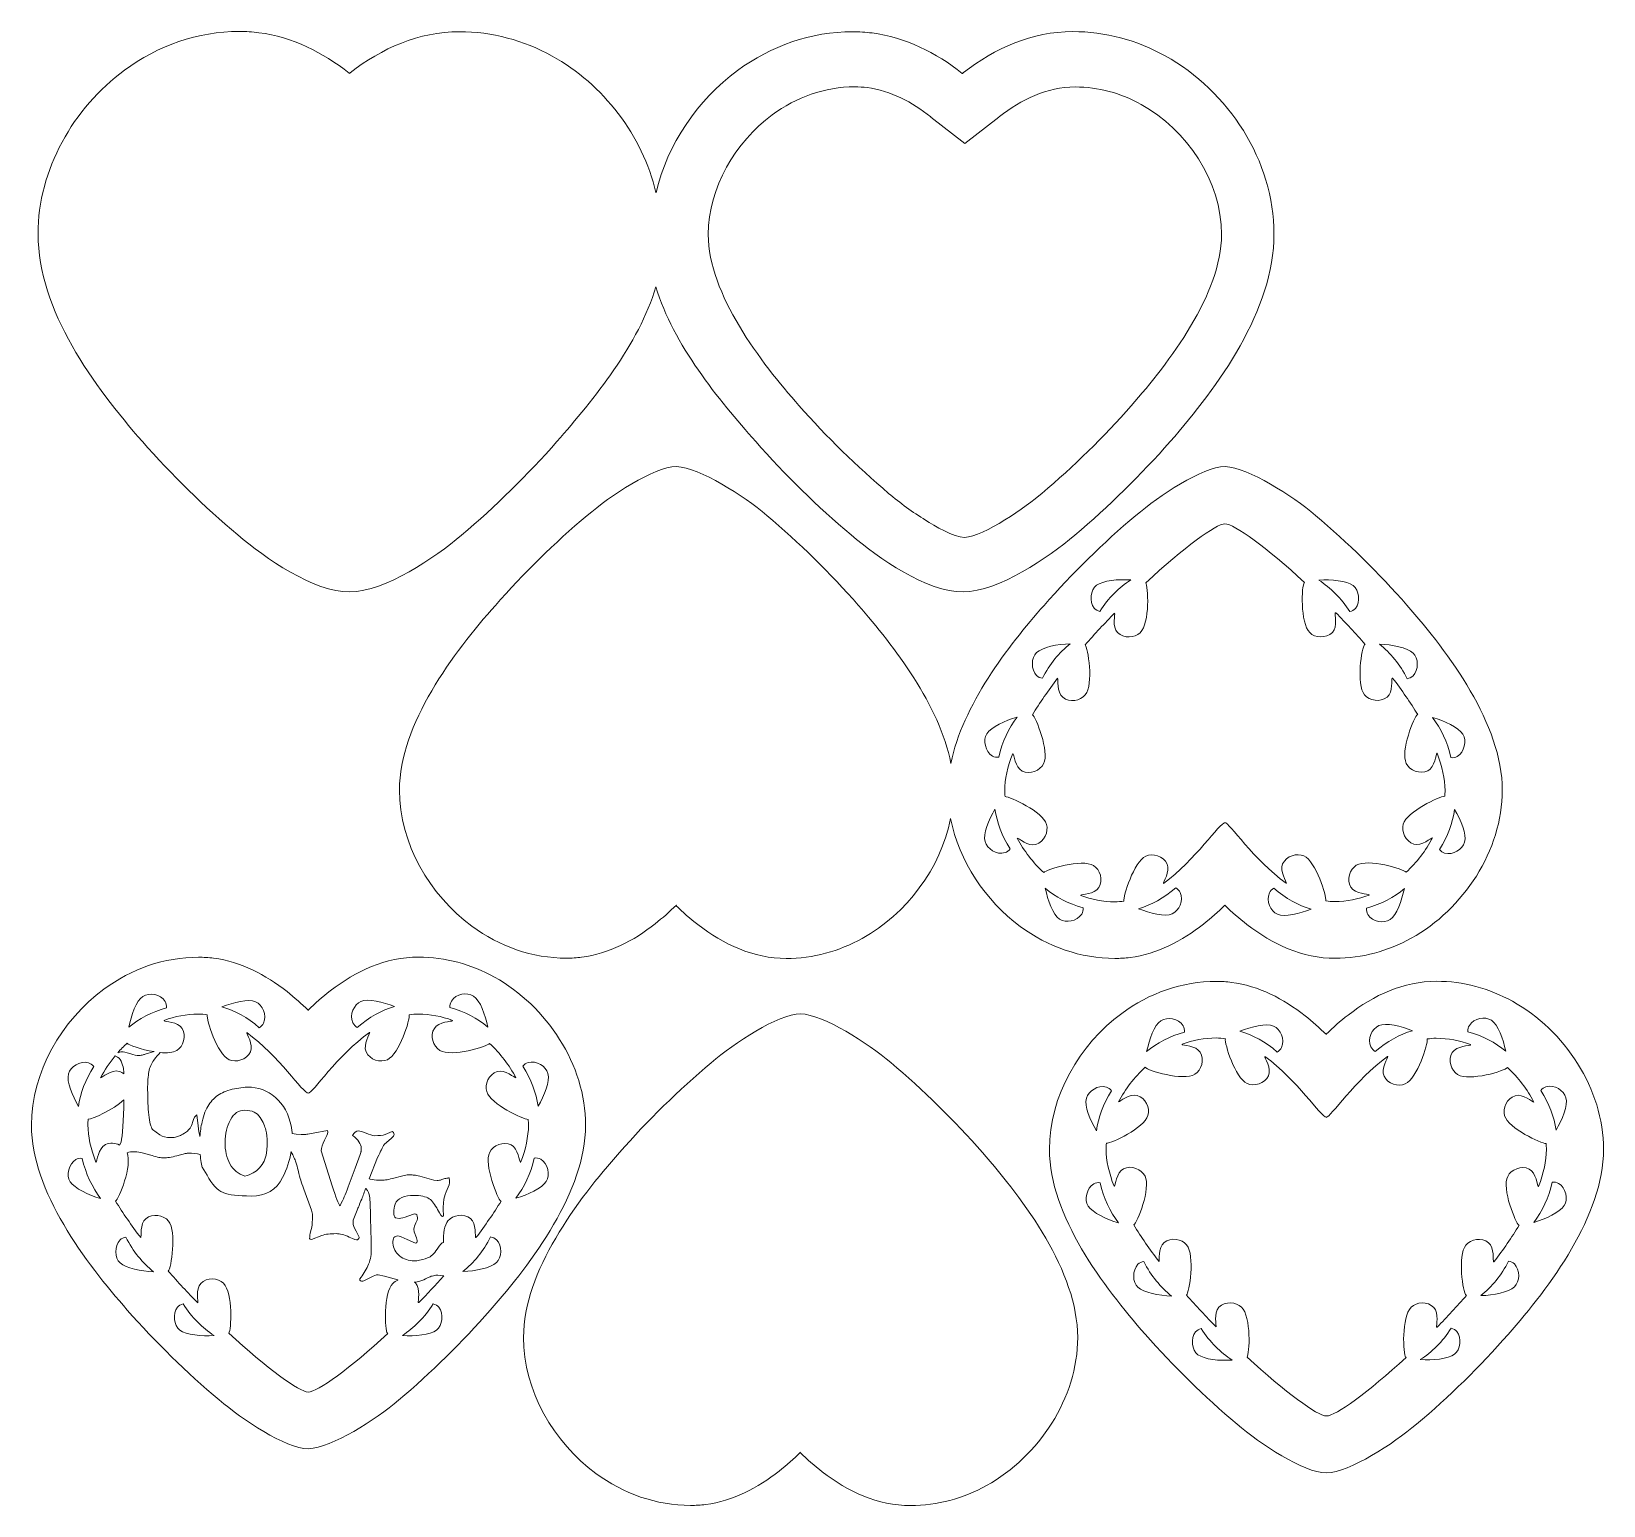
# Model space of a CAD drawing. Header units: centimetres. Extents: x -14.6 to 14.5, y -12.9 to 14.3.
import ezdxf

# ---------------------------------------------------------------- set-up
doc = ezdxf.new("R2010")
doc.units = ezdxf.units.CM
doc.header["$MEASUREMENT"] = 0
doc.layers.add('Layer 1', color=7, linetype='Continuous')

msp = doc.modelspace()

# ---------------------------------------------------------------- linework, layer by layer
at = {"layer": 'Layer 1', "lineweight": 18}
for points, knots in [([(-8.70458, 13.5636), (-8.6995, 13.56868), (-8.69188, 13.57376), (-8.6868, 13.57884), (-8.6868, 13.57884), (-8.10006, 14.0335), (-7.41934, 14.3383), (-6.66496, 14.3383), (-6.66496, 14.3383), (-6.06298, 14.3383), (-5.47878, 14.17828), (-4.953, 13.88872), (-4.953, 13.88872), (-4.00812, 13.36548), (-3.27914, 12.4206), (-3.03276, 11.36396), (-3.03276, 11.36396), (-3.03276, 11.36396), (-3.03022, 11.36396), (-3.03022, 11.36396), (-3.03022, 11.36396), (-2.82194, 12.26058), (-2.2606, 13.07846), (-1.524, 13.62202), (-1.524, 13.62202), (-0.90424, 14.07668), (-0.16764, 14.3383), (0.60198, 14.3383), (0.60198, 14.3383), (0.7239, 14.3383), (0.84328, 14.33068), (0.96266, 14.31544), (0.96266, 14.31544), (1.58496, 14.23416), (2.14122, 13.95222), (2.63144, 13.56868), (2.63144, 13.56868), (2.63144, 13.56868), (2.63398, 13.56614), (2.63398, 13.56614), (2.63398, 13.56614), (2.63906, 13.57122), (2.64668, 13.5763), (2.65176, 13.58138), (2.65176, 13.58138), (3.2385, 14.03604), (3.91922, 14.34084), (4.6736, 14.34084), (4.6736, 14.34084), (5.27558, 14.34084), (5.85978, 14.18082), (6.38556, 13.89126), (6.38556, 13.89126), (7.55396, 13.24356), (8.3947, 11.9507), (8.3947, 10.59942), (8.3947, 10.59942), (8.3947, 9.19226), (7.366, 7.77748), (6.47446, 6.76148), (6.47446, 6.76148), (5.9309, 6.14426), (5.34162, 5.56006), (4.7117, 5.03174), (4.7117, 5.03174), (4.2164, 4.61518), (3.30708, 3.99034), (2.64668, 3.98272), (2.64668, 3.98272), (1.97866, 3.97256), (1.07442, 4.61518), (0.57658, 5.03428), (0.57658, 5.03428), (-0.05334, 5.5626), (-0.64516, 6.14426), (-1.18872, 6.76148), (-1.18872, 6.76148), (-1.87706, 7.54126), (-2.71272, 8.55218), (-3.03276, 9.62152), (-3.03276, 9.62152), (-3.3528, 8.55726), (-4.18084, 7.54126), (-4.8641, 6.76148), (-4.8641, 6.76148), (-5.40766, 6.14426), (-5.99694, 5.56006), (-6.62686, 5.03174), (-6.62686, 5.03174), (-7.12216, 4.61518), (-8.03148, 3.99034), (-8.69188, 3.98272), (-8.69188, 3.98272), (-9.3599, 3.97256), (-10.26414, 4.61518), (-10.76198, 5.03428), (-10.76198, 5.03428), (-11.3919, 5.5626), (-11.98372, 6.14426), (-12.52728, 6.76148), (-12.52728, 6.76148), (-13.4239, 7.77748), (-14.45768, 9.18972), (-14.45768, 10.59942), (-14.45768, 10.59942), (-14.45768, 11.7856), (-13.8049, 12.93114), (-12.86002, 13.6271), (-12.86002, 13.6271), (-12.24026, 14.08176), (-11.50366, 14.34338), (-10.73404, 14.34338), (-10.73404, 14.34338), (-10.61212, 14.34338), (-10.49274, 14.33576), (-10.37336, 14.32052), (-10.37336, 14.32052), (-9.75106, 14.23924), (-9.1948, 13.9573), (-8.70458, 13.57376), (-8.70458, 13.57376), (-8.70458, 13.57376), (-8.70204, 13.57122), (-8.70204, 13.57122), (-8.70204, 13.57122), (-8.70204, 13.57122), (-8.70458, 13.5636), (-8.70458, 13.5636)], [0, 0, 0, 0, 0.03030303, 0.03030303, 0.03030303, 0.03030303, 0.06060606, 0.06060606, 0.06060606, 0.06060606, 0.09090909, 0.09090909, 0.09090909, 0.09090909, 0.12121212, 0.12121212, 0.12121212, 0.12121212, 0.15151515, 0.15151515, 0.15151515, 0.15151515, 0.18181818, 0.18181818, 0.18181818, 0.18181818, 0.21212121, 0.21212121, 0.21212121, 0.21212121, 0.24242424, 0.24242424, 0.24242424, 0.24242424, 0.27272727, 0.27272727, 0.27272727, 0.27272727, 0.3030303, 0.3030303, 0.3030303, 0.3030303, 0.33333333, 0.33333333, 0.33333333, 0.33333333, 0.36363636, 0.36363636, 0.36363636, 0.36363636, 0.39393939, 0.39393939, 0.39393939, 0.39393939, 0.42424242, 0.42424242, 0.42424242, 0.42424242, 0.45454545, 0.45454545, 0.45454545, 0.45454545, 0.48484848, 0.48484848, 0.48484848, 0.48484848, 0.51515152, 0.51515152, 0.51515152, 0.51515152, 0.54545455, 0.54545455, 0.54545455, 0.54545455, 0.57575758, 0.57575758, 0.57575758, 0.57575758, 0.60606061, 0.60606061, 0.60606061, 0.60606061, 0.63636364, 0.63636364, 0.63636364, 0.63636364, 0.66666667, 0.66666667, 0.66666667, 0.66666667, 0.6969697, 0.6969697, 0.6969697, 0.6969697, 0.72727273, 0.72727273, 0.72727273, 0.72727273, 0.75757576, 0.75757576, 0.75757576, 0.75757576, 0.78787879, 0.78787879, 0.78787879, 0.78787879, 0.81818182, 0.81818182, 0.81818182, 0.81818182, 0.84848485, 0.84848485, 0.84848485, 0.84848485, 0.87878788, 0.87878788, 0.87878788, 0.87878788, 0.90909091, 0.90909091, 0.90909091, 0.90909091, 0.93939394, 0.93939394, 0.93939394, 0.93939394, 1, 1, 1, 1]), ([(-2.66446, -1.81356), (-2.53492, -1.94056), (-2.4003, -2.05994), (-2.25552, -2.16916), (-2.25552, -2.16916), (-1.78308, -2.53492), (-1.2319, -2.794), (-0.6223, -2.794), (-0.6223, -2.794), (-0.127, -2.794), (0.35052, -2.66192), (0.78232, -2.42316), (0.78232, -2.42316), (1.59766, -1.97104), (2.2352, -1.1303), (2.41554, -0.20574), (2.41554, -0.20574), (2.57048, -0.99822), (3.0607, -1.7272), (3.70332, -2.20218), (3.70332, -2.20218), (4.21132, -2.5781), (4.81838, -2.794), (5.45338, -2.794), (5.45338, -2.794), (5.54736, -2.794), (5.64134, -2.78892), (5.73278, -2.77622), (5.73278, -2.77622), (6.23824, -2.71018), (6.6929, -2.47142), (7.09168, -2.159), (7.09168, -2.159), (7.22884, -2.04978), (7.36092, -1.93294), (7.48538, -1.81102), (7.48538, -1.81102), (7.61492, -1.93802), (7.74954, -2.0574), (7.89432, -2.16662), (7.89432, -2.16662), (8.36676, -2.53238), (8.91794, -2.79146), (9.52754, -2.79146), (9.52754, -2.79146), (10.02284, -2.79146), (10.50036, -2.65938), (10.93216, -2.42062), (10.93216, -2.42062), (11.89736, -1.88468), (12.61618, -0.80264), (12.61618, 0.3175), (12.61618, 0.3175), (12.61618, 1.5367), (11.62558, 2.8575), (10.85342, 3.73634), (10.85342, 3.73634), (10.33526, 4.32562), (9.75868, 4.89458), (9.15924, 5.3975), (9.15924, 5.3975), (8.72744, 5.76072), (7.92988, 6.27888), (7.493, 6.2992), (7.493, 6.2992), (7.0612, 6.29158), (6.27126, 5.76072), (5.83946, 5.39496), (5.83946, 5.39496), (5.23748, 4.8895), (4.6609, 4.32308), (4.14274, 3.7338), (4.14274, 3.7338), (3.47218, 2.97434), (2.63398, 1.88214), (2.42062, 0.8128), (2.42062, 0.8128), (2.2098, 1.88468), (1.37668, 2.97688), (0.70866, 3.73634), (0.70866, 3.73634), (0.1905, 4.32562), (-0.38608, 4.89458), (-0.98552, 5.3975), (-0.98552, 5.3975), (-1.41732, 5.76072), (-2.21488, 6.27888), (-2.65176, 6.2992), (-2.65176, 6.2992), (-3.08356, 6.29158), (-3.8735, 5.76072), (-4.3053, 5.39496), (-4.3053, 5.39496), (-4.90728, 4.8895), (-5.48386, 4.32308), (-6.00202, 3.7338), (-6.00202, 3.7338), (-6.77672, 2.8575), (-7.77494, 1.5367), (-7.77494, 0.3175), (-7.77494, 0.3175), (-7.77494, -0.66548), (-7.21868, -1.62306), (-6.43636, -2.1971), (-6.43636, -2.1971), (-5.92836, -2.57302), (-5.3213, -2.78892), (-4.6863, -2.78892), (-4.6863, -2.78892), (-4.59232, -2.78892), (-4.49834, -2.78384), (-4.4069, -2.77114), (-4.4069, -2.77114), (-3.90144, -2.7051), (-3.44678, -2.46634), (-3.048, -2.15392), (-3.048, -2.15392), (-2.91084, -2.0447), (-2.77876, -1.92786), (-2.6543, -1.80594), (-2.6543, -1.80594), (-2.6543, -1.80594), (-2.66446, -1.81356), (-2.66446, -1.81356)], [0, 0, 0, 0, 0.03125, 0.03125, 0.03125, 0.03125, 0.0625, 0.0625, 0.0625, 0.0625, 0.09375, 0.09375, 0.09375, 0.09375, 0.125, 0.125, 0.125, 0.125, 0.15625, 0.15625, 0.15625, 0.15625, 0.1875, 0.1875, 0.1875, 0.1875, 0.21875, 0.21875, 0.21875, 0.21875, 0.25, 0.25, 0.25, 0.25, 0.28125, 0.28125, 0.28125, 0.28125, 0.3125, 0.3125, 0.3125, 0.3125, 0.34375, 0.34375, 0.34375, 0.34375, 0.375, 0.375, 0.375, 0.375, 0.40625, 0.40625, 0.40625, 0.40625, 0.4375, 0.4375, 0.4375, 0.4375, 0.46875, 0.46875, 0.46875, 0.46875, 0.5, 0.5, 0.5, 0.5, 0.53125, 0.53125, 0.53125, 0.53125, 0.5625, 0.5625, 0.5625, 0.5625, 0.59375, 0.59375, 0.59375, 0.59375, 0.625, 0.625, 0.625, 0.625, 0.65625, 0.65625, 0.65625, 0.65625, 0.6875, 0.6875, 0.6875, 0.6875, 0.71875, 0.71875, 0.71875, 0.71875, 0.75, 0.75, 0.75, 0.75, 0.78125, 0.78125, 0.78125, 0.78125, 0.8125, 0.8125, 0.8125, 0.8125, 0.84375, 0.84375, 0.84375, 0.84375, 0.875, 0.875, 0.875, 0.875, 0.90625, 0.90625, 0.90625, 0.90625, 0.9375, 0.9375, 0.9375, 0.9375, 1, 1, 1, 1]), ([(7.48538, -0.2794), (7.56412, -0.2794), (8.01624, -0.97028), (8.62076, -1.40462), (8.62076, -1.40462), (8.6233, -1.40462), (8.6233, -1.40208), (8.6233, -1.40208), (8.6233, -1.40208), (8.63092, -1.38684), (8.49122, -1.17856), (8.55472, -1.04394), (8.55472, -1.04394), (8.6233, -0.89662), (8.82142, -0.84074), (8.94842, -0.89916), (8.94842, -0.89916), (9.17194, -1.0033), (9.37006, -1.64084), (9.35228, -1.72974), (9.35228, -1.72974), (9.40816, -1.73736), (9.46404, -1.74244), (9.51992, -1.74244), (9.51992, -1.74244), (9.7409, -1.74244), (9.95172, -1.69926), (10.15238, -1.6256), (10.15238, -1.6256), (10.15238, -1.62306), (10.15238, -1.62052), (10.15238, -1.61798), (10.15238, -1.61798), (10.14476, -1.60274), (9.8933, -1.60274), (9.8171, -1.47828), (9.8171, -1.47828), (9.73074, -1.33858), (9.79678, -1.143), (9.91616, -1.07188), (9.91616, -1.07188), (10.13206, -0.9398), (10.79754, -1.143), (10.83564, -1.20142), (10.83564, -1.20142), (11.0363, -1.01854), (11.20394, -0.79756), (11.32586, -0.56388), (11.32586, -0.56388), (11.30808, -0.5588), (11.12266, -0.7239), (10.98042, -0.68072), (10.98042, -0.68072), (10.82548, -0.63246), (10.7442, -0.44196), (10.78484, -0.30988), (10.78484, -0.30988), (10.85596, -0.0762), (11.4554, 0.2032), (11.55192, 0.2032), (11.55192, 0.2032), (11.55446, 0.23876), (11.557, 0.27686), (11.557, 0.31242), (11.557, 0.31242), (11.557, 0.52324), (11.50366, 0.75438), (11.41222, 0.99822), (11.41222, 0.99822), (11.40968, 0.99822), (11.40714, 0.99822), (11.40714, 0.99822), (11.40714, 0.99822), (11.3919, 0.9906), (11.36904, 0.74168), (11.23696, 0.67564), (11.23696, 0.67564), (11.09218, 0.60198), (10.90168, 0.6858), (10.84072, 0.81026), (10.84072, 0.81026), (10.72642, 1.03632), (10.99058, 1.68402), (11.049, 1.7145), (11.049, 1.7145), (11.049, 1.7145), (11.05154, 1.7145), (11.05154, 1.7145), (11.05154, 1.7145), (10.91692, 1.93802), (10.75944, 2.16408), (10.58672, 2.39014), (10.58672, 2.39014), (10.58418, 2.39014), (10.58164, 2.39014), (10.5791, 2.3876), (10.5791, 2.3876), (10.5664, 2.37744), (10.59942, 2.12852), (10.48512, 2.03708), (10.48512, 2.03708), (10.35812, 1.93294), (10.15746, 1.97104), (10.06856, 2.08026), (10.06856, 2.08026), (9.90854, 2.27584), (10.01776, 2.96418), (10.0711, 3.00736), (10.0711, 3.00736), (10.07364, 3.0099), (10.07618, 3.0099), (10.07872, 3.01244), (10.07872, 3.01244), (9.90346, 3.2131), (9.72058, 3.41122), (9.5377, 3.59664), (9.5377, 3.59664), (9.53262, 3.59664), (9.52754, 3.59664), (9.52754, 3.5941), (9.52754, 3.5941), (9.51484, 3.5814), (9.5758, 3.3401), (9.4742, 3.23342), (9.4742, 3.23342), (9.3599, 3.11658), (9.15416, 3.13182), (9.0551, 3.23088), (9.0551, 3.23088), (8.87476, 3.40868), (8.90778, 4.10464), (8.9535, 4.1529), (8.9535, 4.1529), (8.95604, 4.15544), (8.95858, 4.15544), (8.96112, 4.15798), (8.96112, 4.15798), (8.26516, 4.8006), (7.6581, 5.24256), (7.48792, 5.24002), (7.48792, 5.24002), (7.3279, 5.24002), (6.72084, 4.79806), (6.02234, 4.15036), (6.02234, 4.15036), (6.02234, 4.15036), (6.02234, 4.15036), (6.02234, 4.15036), (6.02234, 4.15036), (6.06806, 4.1021), (6.10362, 3.4036), (5.92074, 3.22834), (5.92074, 3.22834), (5.82168, 3.13182), (5.61594, 3.11404), (5.50164, 3.23088), (5.50164, 3.23088), (5.3975, 3.33756), (5.461, 3.57886), (5.4483, 3.59156), (5.4483, 3.59156), (5.4483, 3.59156), (5.4483, 3.59156), (5.4483, 3.59156), (5.4483, 3.59156), (5.26542, 3.4036), (5.08, 3.20548), (4.9022, 3.00482), (4.9022, 3.00482), (4.953, 2.96164), (5.06476, 2.2733), (4.90474, 2.07772), (4.90474, 2.07772), (4.81584, 1.9685), (4.61264, 1.9304), (4.48818, 2.03454), (4.48818, 2.03454), (4.37388, 2.12852), (4.4069, 2.3749), (4.3942, 2.38506), (4.3942, 2.38506), (4.3942, 2.38506), (4.3942, 2.38506), (4.3942, 2.38506), (4.3942, 2.38506), (4.22148, 2.159), (4.064, 1.93294), (3.92684, 1.70942), (3.92684, 1.70942), (3.9878, 1.6764), (4.24942, 1.03124), (4.13512, 0.80518), (4.13512, 0.80518), (4.07162, 0.68072), (3.88366, 0.5969), (3.73888, 0.67056), (3.73888, 0.67056), (3.6068, 0.7366), (3.58394, 0.98552), (3.5687, 0.99314), (3.5687, 0.99314), (3.5687, 0.99314), (3.56616, 0.99314), (3.56362, 0.99314), (3.56362, 0.99314), (3.46964, 0.7493), (3.4163, 0.51816), (3.4163, 0.30734), (3.4163, 0.30734), (3.4163, 0.27178), (3.41884, 0.23368), (3.42138, 0.19812), (3.42138, 0.19812), (3.51536, 0.19812), (4.11734, -0.07874), (4.18846, -0.31496), (4.18846, -0.31496), (4.2291, -0.44958), (4.15036, -0.64008), (3.99288, -0.6858), (3.99288, -0.6858), (3.85064, -0.72898), (3.66522, -0.56388), (3.64744, -0.56896), (3.64744, -0.56896), (3.76936, -0.80264), (3.937, -1.02108), (4.13766, -1.2065), (4.13766, -1.2065), (4.17576, -1.14808), (4.84124, -0.94488), (5.05714, -1.07696), (5.05714, -1.07696), (5.17652, -1.15062), (5.24256, -1.3462), (5.1562, -1.48336), (5.1562, -1.48336), (5.08, -1.61036), (4.82854, -1.61036), (4.82092, -1.62306), (4.82092, -1.62306), (4.82092, -1.62306), (4.82092, -1.6256), (4.82092, -1.63068), (4.82092, -1.63068), (5.01904, -1.70434), (5.2324, -1.74752), (5.45338, -1.74752), (5.45338, -1.74752), (5.50926, -1.74752), (5.56514, -1.74244), (5.62102, -1.73482), (5.62102, -1.73482), (5.60324, -1.64846), (5.80136, -1.00838), (6.02488, -0.90424), (6.02488, -0.90424), (6.15188, -0.84582), (6.35, -0.89916), (6.41858, -1.04902), (6.41858, -1.04902), (6.47954, -1.18364), (6.34238, -1.39192), (6.35, -1.40716), (6.35, -1.40716), (6.35, -1.40716), (6.35, -1.40716), (6.35, -1.40716), (6.35, -1.40716), (6.9469, -0.97536), (7.38886, -0.28448), (7.48792, -0.28448), (7.48792, -0.28448), (7.48792, -0.28448), (7.48538, -0.2794), (7.48538, -0.2794)], [0, 0, 0, 0, 0.01428571, 0.01428571, 0.01428571, 0.01428571, 0.02857143, 0.02857143, 0.02857143, 0.02857143, 0.04285714, 0.04285714, 0.04285714, 0.04285714, 0.05714286, 0.05714286, 0.05714286, 0.05714286, 0.07142857, 0.07142857, 0.07142857, 0.07142857, 0.08571429, 0.08571429, 0.08571429, 0.08571429, 0.1, 0.1, 0.1, 0.1, 0.11428571, 0.11428571, 0.11428571, 0.11428571, 0.12857143, 0.12857143, 0.12857143, 0.12857143, 0.14285714, 0.14285714, 0.14285714, 0.14285714, 0.15714286, 0.15714286, 0.15714286, 0.15714286, 0.17142857, 0.17142857, 0.17142857, 0.17142857, 0.18571429, 0.18571429, 0.18571429, 0.18571429, 0.2, 0.2, 0.2, 0.2, 0.21428571, 0.21428571, 0.21428571, 0.21428571, 0.22857143, 0.22857143, 0.22857143, 0.22857143, 0.24285714, 0.24285714, 0.24285714, 0.24285714, 0.25714286, 0.25714286, 0.25714286, 0.25714286, 0.27142857, 0.27142857, 0.27142857, 0.27142857, 0.28571429, 0.28571429, 0.28571429, 0.28571429, 0.3, 0.3, 0.3, 0.3, 0.31428571, 0.31428571, 0.31428571, 0.31428571, 0.32857143, 0.32857143, 0.32857143, 0.32857143, 0.34285714, 0.34285714, 0.34285714, 0.34285714, 0.35714286, 0.35714286, 0.35714286, 0.35714286, 0.37142857, 0.37142857, 0.37142857, 0.37142857, 0.38571429, 0.38571429, 0.38571429, 0.38571429, 0.4, 0.4, 0.4, 0.4, 0.41428571, 0.41428571, 0.41428571, 0.41428571, 0.42857143, 0.42857143, 0.42857143, 0.42857143, 0.44285714, 0.44285714, 0.44285714, 0.44285714, 0.45714286, 0.45714286, 0.45714286, 0.45714286, 0.47142857, 0.47142857, 0.47142857, 0.47142857, 0.48571429, 0.48571429, 0.48571429, 0.48571429, 0.5, 0.5, 0.5, 0.5, 0.51428571, 0.51428571, 0.51428571, 0.51428571, 0.52857143, 0.52857143, 0.52857143, 0.52857143, 0.54285714, 0.54285714, 0.54285714, 0.54285714, 0.55714286, 0.55714286, 0.55714286, 0.55714286, 0.57142857, 0.57142857, 0.57142857, 0.57142857, 0.58571429, 0.58571429, 0.58571429, 0.58571429, 0.6, 0.6, 0.6, 0.6, 0.61428571, 0.61428571, 0.61428571, 0.61428571, 0.62857143, 0.62857143, 0.62857143, 0.62857143, 0.64285714, 0.64285714, 0.64285714, 0.64285714, 0.65714286, 0.65714286, 0.65714286, 0.65714286, 0.67142857, 0.67142857, 0.67142857, 0.67142857, 0.68571429, 0.68571429, 0.68571429, 0.68571429, 0.7, 0.7, 0.7, 0.7, 0.71428571, 0.71428571, 0.71428571, 0.71428571, 0.72857143, 0.72857143, 0.72857143, 0.72857143, 0.74285714, 0.74285714, 0.74285714, 0.74285714, 0.75714286, 0.75714286, 0.75714286, 0.75714286, 0.77142857, 0.77142857, 0.77142857, 0.77142857, 0.78571429, 0.78571429, 0.78571429, 0.78571429, 0.8, 0.8, 0.8, 0.8, 0.81428571, 0.81428571, 0.81428571, 0.81428571, 0.82857143, 0.82857143, 0.82857143, 0.82857143, 0.84285714, 0.84285714, 0.84285714, 0.84285714, 0.85714286, 0.85714286, 0.85714286, 0.85714286, 0.87142857, 0.87142857, 0.87142857, 0.87142857, 0.88571429, 0.88571429, 0.88571429, 0.88571429, 0.9, 0.9, 0.9, 0.9, 0.91428571, 0.91428571, 0.91428571, 0.91428571, 0.92857143, 0.92857143, 0.92857143, 0.92857143, 0.94285714, 0.94285714, 0.94285714, 0.94285714, 0.95714286, 0.95714286, 0.95714286, 0.95714286, 0.97142857, 0.97142857, 0.97142857, 0.97142857, 1, 1, 1, 1]), ([(5.17398, 3.62204), (5.33146, 3.87096), (5.53212, 4.064), (5.74548, 4.2037), (5.74548, 4.2037), (5.51688, 4.22148), (5.2324, 4.191), (5.11302, 4.10464), (5.11302, 4.10464), (5.00126, 4.02336), (4.97586, 3.80238), (5.06984, 3.683), (5.06984, 3.683), (5.09524, 3.65252), (5.13334, 3.63474), (5.17398, 3.62204)], [0, 0, 0, 0, 0.2, 0.2, 0.2, 0.2, 0.4, 0.4, 0.4, 0.4, 0.6, 0.6, 0.6, 0.6, 1, 1, 1, 1]), ([(9.79678, 3.61696), (9.6393, 3.86588), (9.43864, 4.05892), (9.22528, 4.19862), (9.22528, 4.19862), (9.45388, 4.2164), (9.73836, 4.18592), (9.85774, 4.09956), (9.85774, 4.09956), (9.9695, 4.01828), (9.9949, 3.7973), (9.90092, 3.67792), (9.90092, 3.67792), (9.87552, 3.64744), (9.83742, 3.62966), (9.79678, 3.61696)], [0, 0, 0, 0, 0.2, 0.2, 0.2, 0.2, 0.4, 0.4, 0.4, 0.4, 0.6, 0.6, 0.6, 0.6, 1, 1, 1, 1]), ([(4.1148, 2.38506), (4.24434, 2.64922), (4.42468, 2.86004), (4.62534, 3.0226), (4.62534, 3.0226), (4.3942, 3.01752), (4.1148, 2.9591), (4.00558, 2.86004), (4.00558, 2.86004), (3.90144, 2.7686), (3.8989, 2.54508), (4.00558, 2.43586), (4.00558, 2.43586), (4.03352, 2.40792), (4.07416, 2.39268), (4.1148, 2.38506)], [0, 0, 0, 0, 0.2, 0.2, 0.2, 0.2, 0.4, 0.4, 0.4, 0.4, 0.6, 0.6, 0.6, 0.6, 1, 1, 1, 1]), ([(10.85596, 2.37744), (10.72642, 2.6416), (10.54608, 2.85242), (10.34542, 3.01498), (10.34542, 3.01498), (10.57656, 3.0099), (10.85596, 2.95148), (10.96518, 2.85242), (10.96518, 2.85242), (11.06932, 2.76098), (11.07186, 2.53746), (10.96518, 2.42824), (10.96518, 2.42824), (10.93724, 2.4003), (10.8966, 2.38506), (10.85596, 2.37744)], [0, 0, 0, 0, 0.2, 0.2, 0.2, 0.2, 0.4, 0.4, 0.4, 0.4, 0.6, 0.6, 0.6, 0.6, 1, 1, 1, 1]), ([(3.30708, 0.9271), (3.36804, 1.21412), (3.4925, 1.46304), (3.6449, 1.66878), (3.6449, 1.66878), (3.42392, 1.60782), (3.16738, 1.48082), (3.08356, 1.3589), (3.08356, 1.3589), (3.00482, 1.2446), (3.05816, 1.02616), (3.1877, 0.94742), (3.1877, 0.94742), (3.22326, 0.9271), (3.2639, 0.92202), (3.30708, 0.9271)], [0, 0, 0, 0, 0.2, 0.2, 0.2, 0.2, 0.4, 0.4, 0.4, 0.4, 0.6, 0.6, 0.6, 0.6, 1, 1, 1, 1]), ([(11.66368, 0.91948), (11.60272, 1.2065), (11.47826, 1.45542), (11.32586, 1.66116), (11.32586, 1.66116), (11.54684, 1.6002), (11.80338, 1.4732), (11.8872, 1.35128), (11.8872, 1.35128), (11.96594, 1.23698), (11.9126, 1.01854), (11.78306, 0.9398), (11.78306, 0.9398), (11.7475, 0.91948), (11.70686, 0.9144), (11.66368, 0.91948)], [0, 0, 0, 0, 0.2, 0.2, 0.2, 0.2, 0.4, 0.4, 0.4, 0.4, 0.6, 0.6, 0.6, 0.6, 1, 1, 1, 1]), ([(3.5179, -0.76962), (3.36296, -0.52578), (3.27152, -0.28194), (3.23596, -0.03302), (3.23596, -0.03302), (3.1242, -0.2286), (3.0099, -0.49276), (3.05308, -0.635), (3.05308, -0.635), (3.09118, -0.76962), (3.2639, -0.88392), (3.42138, -0.8382), (3.42138, -0.8382), (3.45948, -0.82804), (3.4925, -0.80264), (3.5179, -0.76962)], [0, 0, 0, 0, 0.2, 0.2, 0.2, 0.2, 0.4, 0.4, 0.4, 0.4, 0.6, 0.6, 0.6, 0.6, 1, 1, 1, 1]), ([(11.45286, -0.77724), (11.6078, -0.5334), (11.69924, -0.28956), (11.7348, -0.04064), (11.7348, -0.04064), (11.84656, -0.23622), (11.96086, -0.50038), (11.91768, -0.64262), (11.91768, -0.64262), (11.87958, -0.77724), (11.70686, -0.89154), (11.54938, -0.84582), (11.54938, -0.84582), (11.51128, -0.83566), (11.47826, -0.81026), (11.45286, -0.77724)], [0, 0, 0, 0, 0.2, 0.2, 0.2, 0.2, 0.4, 0.4, 0.4, 0.4, 0.6, 0.6, 0.6, 0.6, 1, 1, 1, 1]), ([(4.86664, -1.85674), (4.58724, -1.78054), (4.35864, -1.65608), (4.1656, -1.49606), (4.1656, -1.49606), (4.21386, -1.71704), (4.30276, -1.98882), (4.42976, -2.06756), (4.42976, -2.06756), (4.54914, -2.14122), (4.75234, -2.11328), (4.8387, -1.97358), (4.8387, -1.97358), (4.85902, -1.94056), (4.86664, -1.89992), (4.86664, -1.85674)], [0, 0, 0, 0, 0.2, 0.2, 0.2, 0.2, 0.4, 0.4, 0.4, 0.4, 0.6, 0.6, 0.6, 0.6, 1, 1, 1, 1]), ([(6.5786, -1.48844), (6.36016, -1.67894), (6.13156, -1.8034), (5.89026, -1.87452), (5.89026, -1.87452), (6.10108, -1.9558), (6.37794, -2.02946), (6.51256, -1.9685), (6.51256, -1.9685), (6.63956, -1.91008), (6.72846, -1.72466), (6.65988, -1.5748), (6.65988, -1.5748), (6.6421, -1.53924), (6.61416, -1.5113), (6.5786, -1.48844)], [0, 0, 0, 0, 0.2, 0.2, 0.2, 0.2, 0.4, 0.4, 0.4, 0.4, 0.6, 0.6, 0.6, 0.6, 1, 1, 1, 1]), ([(8.39216, -1.49606), (8.6106, -1.68656), (8.8392, -1.81102), (9.0805, -1.88214), (9.0805, -1.88214), (8.86968, -1.96342), (8.59282, -2.03708), (8.4582, -1.97612), (8.4582, -1.97612), (8.3312, -1.9177), (8.2423, -1.73228), (8.31088, -1.58242), (8.31088, -1.58242), (8.32866, -1.54686), (8.3566, -1.51892), (8.39216, -1.49606)], [0, 0, 0, 0, 0.2, 0.2, 0.2, 0.2, 0.4, 0.4, 0.4, 0.4, 0.6, 0.6, 0.6, 0.6, 1, 1, 1, 1]), ([(10.10412, -1.86436), (10.38352, -1.78816), (10.61212, -1.6637), (10.80516, -1.50368), (10.80516, -1.50368), (10.7569, -1.72466), (10.668, -1.99644), (10.541, -2.07518), (10.541, -2.07518), (10.42162, -2.14884), (10.21842, -2.1209), (10.13206, -1.9812), (10.13206, -1.9812), (10.11174, -1.94818), (10.10412, -1.90754), (10.10412, -1.86436)], [0, 0, 0, 0, 0.2, 0.2, 0.2, 0.2, 0.4, 0.4, 0.4, 0.4, 0.6, 0.6, 0.6, 0.6, 1, 1, 1, 1]), ([(-9.46404, -3.74904), (-9.3345, -3.62204), (-9.19988, -3.50266), (-9.0551, -3.39344), (-9.0551, -3.39344), (-8.58266, -3.02768), (-8.03148, -2.7686), (-7.42188, -2.7686), (-7.42188, -2.7686), (-6.92658, -2.7686), (-6.44906, -2.90068), (-6.01726, -3.13944), (-6.01726, -3.13944), (-5.05206, -3.67538), (-4.33324, -4.75742), (-4.33324, -5.87756), (-4.33324, -5.87756), (-4.33324, -7.09676), (-5.32384, -8.41756), (-6.096, -9.2964), (-6.096, -9.2964), (-6.61416, -9.88568), (-7.19074, -10.45464), (-7.79018, -10.95756), (-7.79018, -10.95756), (-8.22198, -11.32078), (-9.01954, -11.83894), (-9.45642, -11.85926), (-9.45642, -11.85926), (-9.88822, -11.85164), (-10.67816, -11.32078), (-11.10996, -10.95502), (-11.10996, -10.95502), (-11.71194, -10.44956), (-12.28852, -9.88314), (-12.80668, -9.29386), (-12.80668, -9.29386), (-13.58138, -8.41756), (-14.5796, -7.09676), (-14.5796, -5.87756), (-14.5796, -5.87756), (-14.5796, -4.89458), (-14.02334, -3.937), (-13.24102, -3.36296), (-13.24102, -3.36296), (-12.73302, -2.98704), (-12.12596, -2.77114), (-11.49096, -2.77114), (-11.49096, -2.77114), (-11.39698, -2.77114), (-11.303, -2.77622), (-11.21156, -2.78892), (-11.21156, -2.78892), (-10.7061, -2.85496), (-10.25144, -3.09372), (-9.85266, -3.40614), (-9.85266, -3.40614), (-9.7155, -3.51536), (-9.58342, -3.6322), (-9.45896, -3.75412), (-9.45896, -3.75412), (-9.45896, -3.75412), (-9.46404, -3.74904), (-9.46404, -3.74904)], [0, 0, 0, 0, 0.05882353, 0.05882353, 0.05882353, 0.05882353, 0.11764706, 0.11764706, 0.11764706, 0.11764706, 0.17647059, 0.17647059, 0.17647059, 0.17647059, 0.23529412, 0.23529412, 0.23529412, 0.23529412, 0.29411765, 0.29411765, 0.29411765, 0.29411765, 0.35294118, 0.35294118, 0.35294118, 0.35294118, 0.41176471, 0.41176471, 0.41176471, 0.41176471, 0.47058824, 0.47058824, 0.47058824, 0.47058824, 0.52941176, 0.52941176, 0.52941176, 0.52941176, 0.58823529, 0.58823529, 0.58823529, 0.58823529, 0.64705882, 0.64705882, 0.64705882, 0.64705882, 0.70588235, 0.70588235, 0.70588235, 0.70588235, 0.76470588, 0.76470588, 0.76470588, 0.76470588, 0.82352941, 0.82352941, 0.82352941, 0.82352941, 0.88235294, 0.88235294, 0.88235294, 0.88235294, 1, 1, 1, 1]), ([(-12.08024, -3.70586), (-12.35964, -3.78206), (-12.58824, -3.90652), (-12.78128, -4.06654), (-12.78128, -4.06654), (-12.73302, -3.84556), (-12.64412, -3.57378), (-12.51712, -3.49504), (-12.51712, -3.49504), (-12.39774, -3.42138), (-12.19454, -3.44932), (-12.10818, -3.58902), (-12.10818, -3.58902), (-12.08786, -3.62204), (-12.08024, -3.66268), (-12.08024, -3.70586)], [0, 0, 0, 0, 0.2, 0.2, 0.2, 0.2, 0.4, 0.4, 0.4, 0.4, 0.6, 0.6, 0.6, 0.6, 1, 1, 1, 1]), ([(-6.84276, -3.70078), (-6.56336, -3.77698), (-6.33476, -3.90144), (-6.14172, -4.06146), (-6.14172, -4.06146), (-6.18998, -3.84048), (-6.27888, -3.5687), (-6.40588, -3.48996), (-6.40588, -3.48996), (-6.52526, -3.4163), (-6.72846, -3.44424), (-6.81482, -3.58394), (-6.81482, -3.58394), (-6.83514, -3.61696), (-6.84276, -3.6576), (-6.84276, -3.70078)], [0, 0, 0, 0, 0.2, 0.2, 0.2, 0.2, 0.4, 0.4, 0.4, 0.4, 0.6, 0.6, 0.6, 0.6, 1, 1, 1, 1]), ([(-10.36828, -4.07416), (-10.58672, -3.88366), (-10.81532, -3.7592), (-11.05662, -3.68808), (-11.05662, -3.68808), (-10.8458, -3.6068), (-10.56894, -3.53314), (-10.43432, -3.5941), (-10.43432, -3.5941), (-10.30732, -3.65252), (-10.21842, -3.83794), (-10.287, -3.9878), (-10.287, -3.9878), (-10.30478, -4.02336), (-10.33272, -4.0513), (-10.36828, -4.07416)], [0, 0, 0, 0, 0.2, 0.2, 0.2, 0.2, 0.4, 0.4, 0.4, 0.4, 0.6, 0.6, 0.6, 0.6, 1, 1, 1, 1]), ([(-8.55472, -4.06908), (-8.33628, -3.87858), (-8.10768, -3.75412), (-7.86638, -3.683), (-7.86638, -3.683), (-8.0772, -3.60172), (-8.35406, -3.52806), (-8.48868, -3.58902), (-8.48868, -3.58902), (-8.61568, -3.64744), (-8.70458, -3.83286), (-8.636, -3.98272), (-8.636, -3.98272), (-8.61822, -4.01828), (-8.59028, -4.04622), (-8.55472, -4.06908)], [0, 0, 0, 0, 0.2, 0.2, 0.2, 0.2, 0.4, 0.4, 0.4, 0.4, 0.6, 0.6, 0.6, 0.6, 1, 1, 1, 1]), ([(-8.33374, -6.86816), (-8.33374, -6.86816), (-8.3185, -6.87324), (-8.3185, -6.87324), (-8.3185, -6.87324), (-8.27278, -6.88848), (-8.2169, -6.89356), (-8.15594, -6.89356), (-8.15594, -6.89356), (-8.11022, -6.89356), (-8.06704, -6.89102), (-8.03148, -6.88848), (-8.03148, -6.88848), (-7.99592, -6.8834), (-7.95274, -6.87578), (-7.90448, -6.86054), (-7.90448, -6.86054), (-7.90448, -6.86054), (-7.71398, -6.81228), (-7.71398, -6.81228), (-7.71398, -6.81228), (-7.71398, -6.81228), (-7.63524, -6.79704), (-7.63524, -6.79704), (-7.63524, -6.79704), (-7.63524, -6.79704), (-7.60222, -6.79704), (-7.60222, -6.79704), (-7.60222, -6.79704), (-7.5565, -6.79704), (-7.52348, -6.79704), (-7.50062, -6.79958), (-7.50062, -6.79958), (-7.47776, -6.80212), (-7.44474, -6.80974), (-7.39648, -6.8199), (-7.39648, -6.8199), (-7.39648, -6.8199), (-7.1374, -6.89356), (-7.1374, -6.89356), (-7.1374, -6.89356), (-7.1374, -6.89356), (-7.07898, -6.89864), (-7.07898, -6.89864), (-7.07898, -6.89864), (-7.0485, -6.89864), (-7.02056, -6.89356), (-6.99262, -6.8834), (-6.99262, -6.8834), (-6.96722, -6.87324), (-6.94182, -6.86562), (-6.91642, -6.86054), (-6.91642, -6.86054), (-6.89102, -6.85546), (-6.87324, -6.85292), (-6.858, -6.85038), (-6.858, -6.85038), (-6.858, -6.85038), (-6.84784, -6.90626), (-6.84784, -6.90626), (-6.84784, -6.90626), (-6.84784, -6.95198), (-6.86308, -7.00532), (-6.89102, -7.06628), (-6.89102, -7.06628), (-6.9215, -7.12724), (-6.94182, -7.18566), (-6.95706, -7.24408), (-6.95706, -7.24408), (-6.95706, -7.24408), (-6.96722, -7.3914), (-6.96722, -7.3914), (-6.96722, -7.3914), (-6.96722, -7.3914), (-6.96468, -7.47522), (-6.96468, -7.47522), (-6.96468, -7.47522), (-6.96468, -7.50062), (-6.96214, -7.5184), (-6.9596, -7.53364), (-6.9596, -7.53364), (-6.9596, -7.54634), (-6.96468, -7.5565), (-6.97738, -7.56666), (-6.97738, -7.56666), (-6.99008, -7.57174), (-7.02056, -7.52856), (-7.06882, -7.43712), (-7.06882, -7.43712), (-7.11708, -7.34314), (-7.17042, -7.2771), (-7.22376, -7.23646), (-7.22376, -7.23646), (-7.28726, -7.19582), (-7.38378, -7.1755), (-7.51332, -7.1755), (-7.51332, -7.1755), (-7.5946, -7.1755), (-7.66572, -7.1882), (-7.72922, -7.2136), (-7.72922, -7.2136), (-7.79018, -7.239), (-7.83336, -7.27964), (-7.85622, -7.33552), (-7.85622, -7.33552), (-7.87146, -7.38886), (-7.88162, -7.43712), (-7.88162, -7.48284), (-7.88162, -7.48284), (-7.88162, -7.5438), (-7.87146, -7.57936), (-7.8486, -7.58698), (-7.8486, -7.58698), (-7.8486, -7.58698), (-7.78256, -7.59968), (-7.78256, -7.59968), (-7.78256, -7.59968), (-7.747, -7.59968), (-7.69366, -7.58698), (-7.62, -7.55904), (-7.62, -7.55904), (-7.62, -7.55904), (-7.49808, -7.51586), (-7.49808, -7.51586), (-7.49808, -7.51586), (-7.46252, -7.51586), (-7.4422, -7.54126), (-7.4422, -7.59206), (-7.4422, -7.59206), (-7.4422, -7.61492), (-7.45236, -7.6454), (-7.47522, -7.6835), (-7.47522, -7.6835), (-7.493, -7.7216), (-7.5057, -7.7597), (-7.50824, -7.7978), (-7.50824, -7.7978), (-7.50824, -7.7978), (-7.50316, -7.84606), (-7.50316, -7.84606), (-7.50316, -7.84606), (-7.50316, -7.84606), (-7.46252, -7.96036), (-7.46252, -7.96036), (-7.46252, -7.96036), (-7.44982, -7.99592), (-7.44728, -8.02386), (-7.45236, -8.04418), (-7.45236, -8.04418), (-7.45744, -8.04926), (-7.46506, -8.05434), (-7.4803, -8.05942), (-7.4803, -8.05942), (-7.4803, -8.05942), (-7.63016, -7.99084), (-7.63016, -7.99084), (-7.63016, -7.99084), (-7.71652, -7.9502), (-7.77748, -7.92734), (-7.81304, -7.9248), (-7.81304, -7.9248), (-7.83844, -7.9248), (-7.85876, -7.93496), (-7.87654, -7.95528), (-7.87654, -7.95528), (-7.89178, -7.97814), (-7.89686, -8.01116), (-7.89686, -8.05942), (-7.89686, -8.05942), (-7.88924, -8.1534), (-7.84606, -8.2296), (-7.7724, -8.2931), (-7.7724, -8.2931), (-7.6962, -8.35406), (-7.6073, -8.38454), (-7.50062, -8.38454), (-7.50062, -8.38454), (-7.4676, -8.38454), (-7.43458, -8.382), (-7.40156, -8.37438), (-7.40156, -8.37438), (-7.36854, -8.3693), (-7.32028, -8.35406), (-7.25678, -8.3312), (-7.25678, -8.3312), (-7.19328, -8.30834), (-7.13486, -8.255), (-7.07898, -8.16864), (-7.07898, -8.16864), (-7.0231, -8.08228), (-6.985, -8.04164), (-6.96722, -8.04418), (-6.96722, -8.04418), (-6.96468, -8.04418), (-6.96468, -8.04418), (-6.96214, -8.04672), (-6.96214, -8.04672), (-6.96468, -7.88162), (-6.94436, -7.72414), (-6.87832, -7.6454), (-6.87832, -7.6454), (-6.78942, -7.53618), (-6.58622, -7.49808), (-6.46176, -7.60222), (-6.46176, -7.60222), (-6.34746, -7.6962), (-6.38048, -7.94258), (-6.36778, -7.95274), (-6.36778, -7.95274), (-6.36778, -7.95274), (-6.36524, -7.95528), (-6.36016, -7.95528), (-6.36016, -7.95528), (-6.18998, -7.72922), (-6.0325, -7.50316), (-5.89534, -7.27964), (-5.89534, -7.27964), (-5.89534, -7.27964), (-5.89788, -7.27964), (-5.89788, -7.27964), (-5.89788, -7.27964), (-5.95884, -7.24916), (-6.22046, -6.60146), (-6.10616, -6.3754), (-6.10616, -6.3754), (-6.04266, -6.25094), (-5.8547, -6.16712), (-5.70992, -6.24078), (-5.70992, -6.24078), (-5.57784, -6.30682), (-5.55498, -6.55574), (-5.53974, -6.56336), (-5.53974, -6.56336), (-5.53974, -6.56336), (-5.5372, -6.56336), (-5.53466, -6.56336), (-5.53466, -6.56336), (-5.44068, -6.31952), (-5.38988, -6.08838), (-5.38988, -5.87756), (-5.38988, -5.87756), (-5.38988, -5.842), (-5.39242, -5.8039), (-5.39496, -5.76834), (-5.39496, -5.76834), (-5.48894, -5.76834), (-6.09092, -5.49148), (-6.16204, -5.25526), (-6.16204, -5.25526), (-6.20268, -5.12064), (-6.12394, -4.93014), (-5.96646, -4.88442), (-5.96646, -4.88442), (-5.82422, -4.84124), (-5.6388, -5.00634), (-5.62102, -5.00126), (-5.62102, -5.00126), (-5.74294, -4.76758), (-5.91058, -4.54914), (-6.11124, -4.36372), (-6.11124, -4.36372), (-6.14934, -4.42214), (-6.81482, -4.62534), (-7.03072, -4.49326), (-7.03072, -4.49326), (-7.1501, -4.4196), (-7.21614, -4.22402), (-7.12978, -4.08686), (-7.12978, -4.08686), (-7.05358, -3.95986), (-6.80212, -3.95986), (-6.7945, -3.94716), (-6.7945, -3.94716), (-6.7945, -3.94716), (-6.7945, -3.94462), (-6.7945, -3.93954), (-6.7945, -3.93954), (-6.99262, -3.86588), (-7.20598, -3.8227), (-7.42696, -3.8227), (-7.42696, -3.8227), (-7.48284, -3.8227), (-7.53872, -3.82778), (-7.5946, -3.8354), (-7.5946, -3.8354), (-7.57682, -3.92176), (-7.77494, -4.56184), (-7.99846, -4.66598), (-7.99846, -4.66598), (-8.12546, -4.7244), (-8.32358, -4.67106), (-8.39216, -4.5212), (-8.39216, -4.5212), (-8.45312, -4.38658), (-8.31596, -4.1783), (-8.32358, -4.16306), (-8.32358, -4.16306), (-8.32358, -4.16306), (-8.32612, -4.16052), (-8.32612, -4.16052), (-8.32612, -4.16052), (-8.93064, -4.59232), (-9.38276, -5.28574), (-9.4615, -5.28574), (-9.4615, -5.28574), (-9.56056, -5.28574), (-10.00506, -4.59486), (-10.59942, -4.16306), (-10.59942, -4.16306), (-10.59942, -4.16306), (-10.59942, -4.16306), (-10.59942, -4.16306), (-10.59942, -4.16306), (-10.60704, -4.1783), (-10.46734, -4.38658), (-10.53084, -4.5212), (-10.53084, -4.5212), (-10.59942, -4.66852), (-10.79754, -4.7244), (-10.92454, -4.66598), (-10.92454, -4.66598), (-11.14806, -4.56184), (-11.34618, -3.9243), (-11.3284, -3.8354), (-11.3284, -3.8354), (-11.38428, -3.82778), (-11.44016, -3.8227), (-11.49604, -3.8227), (-11.49604, -3.8227), (-11.71702, -3.8227), (-11.92784, -3.86588), (-12.1285, -3.93954), (-12.1285, -3.93954), (-12.1285, -3.94208), (-12.1285, -3.94462), (-12.1285, -3.94716), (-12.1285, -3.94716), (-12.12088, -3.9624), (-11.86942, -3.9624), (-11.79322, -4.08686), (-11.79322, -4.08686), (-11.70686, -4.22656), (-11.7729, -4.42214), (-11.89228, -4.49326), (-11.89228, -4.49326), (-11.96086, -4.53644), (-12.07516, -4.54406), (-12.19962, -4.5339), (-12.19962, -4.5339), (-12.23518, -4.56692), (-12.27328, -4.61264), (-12.31646, -4.6736), (-12.31646, -4.6736), (-12.35964, -4.7371), (-12.39266, -4.81076), (-12.41044, -4.8895), (-12.41044, -4.8895), (-12.41552, -4.9276), (-12.4206, -4.97586), (-12.42568, -5.0292), (-12.42568, -5.0292), (-12.43076, -5.08254), (-12.43076, -5.14604), (-12.43076, -5.2197), (-12.43076, -5.2197), (-12.43076, -5.39496), (-12.42314, -5.5499), (-12.41044, -5.68452), (-12.41044, -5.68452), (-12.39774, -5.81914), (-12.37234, -5.91058), (-12.33932, -5.95884), (-12.33932, -5.95884), (-12.33932, -5.95884), (-12.20724, -6.0579), (-12.20724, -6.0579), (-12.20724, -6.0579), (-12.1539, -6.09092), (-12.08786, -6.10616), (-12.00658, -6.10616), (-12.00658, -6.10616), (-11.95832, -6.10616), (-11.92022, -6.10108), (-11.89482, -6.09346), (-11.89482, -6.09346), (-11.86942, -6.08584), (-11.84656, -6.07568), (-11.8237, -6.06552), (-11.8237, -6.06552), (-11.80338, -6.05536), (-11.76528, -6.0325), (-11.71448, -5.99948), (-11.71448, -5.99948), (-11.66368, -5.96392), (-11.62558, -5.9055), (-11.60018, -5.82422), (-11.60018, -5.82422), (-11.57478, -5.7404), (-11.54938, -5.69722), (-11.52398, -5.68706), (-11.52398, -5.68706), (-11.52398, -5.68706), (-11.49858, -5.88772), (-11.49858, -5.88772), (-11.49858, -5.88772), (-11.48842, -5.96646), (-11.47826, -6.03504), (-11.46556, -6.08838), (-11.46556, -6.08838), (-11.45794, -5.99694), (-11.44524, -5.90804), (-11.42492, -5.8166), (-11.42492, -5.8166), (-11.39444, -5.68452), (-11.3538, -5.57784), (-11.30046, -5.4991), (-11.30046, -5.4991), (-11.24966, -5.42036), (-11.18362, -5.35686), (-11.10996, -5.3086), (-11.10996, -5.3086), (-11.03376, -5.26288), (-10.93978, -5.22478), (-10.82548, -5.20192), (-10.82548, -5.20192), (-10.82548, -5.20192), (-10.6299, -5.17144), (-10.6299, -5.17144), (-10.6299, -5.17144), (-10.6299, -5.17144), (-10.58164, -5.17144), (-10.58164, -5.17144), (-10.58164, -5.17144), (-10.39114, -5.17144), (-10.21842, -5.23494), (-10.06856, -5.36194), (-10.06856, -5.36194), (-9.9187, -5.48894), (-9.81964, -5.67182), (-9.77392, -5.91058), (-9.77392, -5.91058), (-9.76884, -5.94614), (-9.76376, -5.97408), (-9.76122, -5.99694), (-9.76122, -5.99694), (-9.76122, -6.00456), (-9.75868, -6.01472), (-9.75868, -6.02742), (-9.75868, -6.02742), (-9.75868, -6.02742), (-9.68248, -6.0452), (-9.68248, -6.0452), (-9.68248, -6.0452), (-9.68248, -6.0452), (-9.59104, -6.04774), (-9.59104, -6.04774), (-9.59104, -6.04774), (-9.54786, -6.04774), (-9.5123, -6.04774), (-9.48944, -6.0452), (-9.48944, -6.0452), (-9.46404, -6.04266), (-9.42594, -6.03504), (-9.37006, -6.02488), (-9.37006, -6.02488), (-9.37006, -6.02488), (-9.10336, -5.97408), (-9.10336, -5.97408), (-9.10336, -5.97408), (-9.10336, -5.97408), (-9.10082, -6.0071), (-9.10082, -6.0071), (-9.10082, -6.0071), (-9.10082, -6.03758), (-9.12114, -6.08584), (-9.16178, -6.15442), (-9.16178, -6.15442), (-9.19988, -6.22554), (-9.2202, -6.29158), (-9.2202, -6.35254), (-9.2202, -6.35254), (-9.2202, -6.35254), (-9.02208, -6.9977), (-9.02208, -6.9977), (-9.02208, -6.9977), (-8.95096, -7.2136), (-8.9027, -7.33806), (-8.87222, -7.36854), (-8.87222, -7.36854), (-8.84174, -7.3025), (-8.81634, -7.24662), (-8.79602, -7.2009), (-8.79602, -7.2009), (-8.7757, -7.15518), (-8.75284, -7.09422), (-8.72236, -7.01548), (-8.72236, -7.01548), (-8.72236, -7.01548), (-8.59536, -6.67258), (-8.59536, -6.67258), (-8.59536, -6.67258), (-8.59536, -6.67258), (-8.50138, -6.41858), (-8.50138, -6.41858), (-8.50138, -6.41858), (-8.49376, -6.39064), (-8.48868, -6.37032), (-8.48614, -6.36016), (-8.48614, -6.36016), (-8.4836, -6.35), (-8.4836, -6.32968), (-8.4836, -6.30428), (-8.4836, -6.30428), (-8.4836, -6.22046), (-8.53694, -6.14172), (-8.64108, -6.06552), (-8.64108, -6.06552), (-8.61314, -6.00964), (-8.57758, -5.9817), (-8.53186, -5.9817), (-8.53186, -5.9817), (-8.50392, -5.9817), (-8.4582, -5.9944), (-8.39216, -6.02234), (-8.39216, -6.02234), (-8.32612, -6.05028), (-8.27278, -6.06552), (-8.23468, -6.0706), (-8.23468, -6.0706), (-8.15086, -6.0706), (-8.08736, -6.06298), (-8.03656, -6.05028), (-8.03656, -6.05028), (-8.03656, -6.05028), (-7.90956, -5.9944), (-7.90956, -5.9944), (-7.90956, -5.9944), (-7.89432, -6.00202), (-7.8867, -6.00964), (-7.88416, -6.01218), (-7.88416, -6.01218), (-7.88416, -6.01218), (-7.874, -6.04774), (-7.874, -6.04774), (-7.874, -6.04774), (-7.874, -6.06552), (-7.89178, -6.09092), (-7.92988, -6.1214), (-7.92988, -6.1214), (-7.92988, -6.1214), (-8.05434, -6.22554), (-8.05434, -6.22554), (-8.05434, -6.22554), (-8.07466, -6.2611), (-8.09244, -6.29412), (-8.11022, -6.32968), (-8.11022, -6.32968), (-8.128, -6.36524), (-8.15086, -6.4135), (-8.1788, -6.47446), (-8.1788, -6.47446), (-8.1788, -6.47446), (-8.33374, -6.86816), (-8.33374, -6.86816)], [0, 0, 0, 0, 0.00704225, 0.00704225, 0.00704225, 0.00704225, 0.01408451, 0.01408451, 0.01408451, 0.01408451, 0.02112676, 0.02112676, 0.02112676, 0.02112676, 0.02816901, 0.02816901, 0.02816901, 0.02816901, 0.03521127, 0.03521127, 0.03521127, 0.03521127, 0.04225352, 0.04225352, 0.04225352, 0.04225352, 0.04929577, 0.04929577, 0.04929577, 0.04929577, 0.05633803, 0.05633803, 0.05633803, 0.05633803, 0.06338028, 0.06338028, 0.06338028, 0.06338028, 0.07042254, 0.07042254, 0.07042254, 0.07042254, 0.07746479, 0.07746479, 0.07746479, 0.07746479, 0.08450704, 0.08450704, 0.08450704, 0.08450704, 0.0915493, 0.0915493, 0.0915493, 0.0915493, 0.09859155, 0.09859155, 0.09859155, 0.09859155, 0.1056338, 0.1056338, 0.1056338, 0.1056338, 0.11267606, 0.11267606, 0.11267606, 0.11267606, 0.11971831, 0.11971831, 0.11971831, 0.11971831, 0.12676056, 0.12676056, 0.12676056, 0.12676056, 0.13380282, 0.13380282, 0.13380282, 0.13380282, 0.14084507, 0.14084507, 0.14084507, 0.14084507, 0.14788732, 0.14788732, 0.14788732, 0.14788732, 0.15492958, 0.15492958, 0.15492958, 0.15492958, 0.16197183, 0.16197183, 0.16197183, 0.16197183, 0.16901408, 0.16901408, 0.16901408, 0.16901408, 0.17605634, 0.17605634, 0.17605634, 0.17605634, 0.18309859, 0.18309859, 0.18309859, 0.18309859, 0.19014085, 0.19014085, 0.19014085, 0.19014085, 0.1971831, 0.1971831, 0.1971831, 0.1971831, 0.20422535, 0.20422535, 0.20422535, 0.20422535, 0.21126761, 0.21126761, 0.21126761, 0.21126761, 0.21830986, 0.21830986, 0.21830986, 0.21830986, 0.22535211, 0.22535211, 0.22535211, 0.22535211, 0.23239437, 0.23239437, 0.23239437, 0.23239437, 0.23943662, 0.23943662, 0.23943662, 0.23943662, 0.24647887, 0.24647887, 0.24647887, 0.24647887, 0.25352113, 0.25352113, 0.25352113, 0.25352113, 0.26056338, 0.26056338, 0.26056338, 0.26056338, 0.26760563, 0.26760563, 0.26760563, 0.26760563, 0.27464789, 0.27464789, 0.27464789, 0.27464789, 0.28169014, 0.28169014, 0.28169014, 0.28169014, 0.28873239, 0.28873239, 0.28873239, 0.28873239, 0.29577465, 0.29577465, 0.29577465, 0.29577465, 0.3028169, 0.3028169, 0.3028169, 0.3028169, 0.30985915, 0.30985915, 0.30985915, 0.30985915, 0.31690141, 0.31690141, 0.31690141, 0.31690141, 0.32394366, 0.32394366, 0.32394366, 0.32394366, 0.33098592, 0.33098592, 0.33098592, 0.33098592, 0.33802817, 0.33802817, 0.33802817, 0.33802817, 0.34507042, 0.34507042, 0.34507042, 0.34507042, 0.35211268, 0.35211268, 0.35211268, 0.35211268, 0.35915493, 0.35915493, 0.35915493, 0.35915493, 0.36619718, 0.36619718, 0.36619718, 0.36619718, 0.37323944, 0.37323944, 0.37323944, 0.37323944, 0.38028169, 0.38028169, 0.38028169, 0.38028169, 0.38732394, 0.38732394, 0.38732394, 0.38732394, 0.3943662, 0.3943662, 0.3943662, 0.3943662, 0.40140845, 0.40140845, 0.40140845, 0.40140845, 0.4084507, 0.4084507, 0.4084507, 0.4084507, 0.41549296, 0.41549296, 0.41549296, 0.41549296, 0.42253521, 0.42253521, 0.42253521, 0.42253521, 0.42957746, 0.42957746, 0.42957746, 0.42957746, 0.43661972, 0.43661972, 0.43661972, 0.43661972, 0.44366197, 0.44366197, 0.44366197, 0.44366197, 0.45070423, 0.45070423, 0.45070423, 0.45070423, 0.45774648, 0.45774648, 0.45774648, 0.45774648, 0.46478873, 0.46478873, 0.46478873, 0.46478873, 0.47183099, 0.47183099, 0.47183099, 0.47183099, 0.47887324, 0.47887324, 0.47887324, 0.47887324, 0.48591549, 0.48591549, 0.48591549, 0.48591549, 0.49295775, 0.49295775, 0.49295775, 0.49295775, 0.5, 0.5, 0.5, 0.5, 0.50704225, 0.50704225, 0.50704225, 0.50704225, 0.51408451, 0.51408451, 0.51408451, 0.51408451, 0.52112676, 0.52112676, 0.52112676, 0.52112676, 0.52816901, 0.52816901, 0.52816901, 0.52816901, 0.53521127, 0.53521127, 0.53521127, 0.53521127, 0.54225352, 0.54225352, 0.54225352, 0.54225352, 0.54929577, 0.54929577, 0.54929577, 0.54929577, 0.55633803, 0.55633803, 0.55633803, 0.55633803, 0.56338028, 0.56338028, 0.56338028, 0.56338028, 0.57042254, 0.57042254, 0.57042254, 0.57042254, 0.57746479, 0.57746479, 0.57746479, 0.57746479, 0.58450704, 0.58450704, 0.58450704, 0.58450704, 0.5915493, 0.5915493, 0.5915493, 0.5915493, 0.59859155, 0.59859155, 0.59859155, 0.59859155, 0.6056338, 0.6056338, 0.6056338, 0.6056338, 0.61267606, 0.61267606, 0.61267606, 0.61267606, 0.61971831, 0.61971831, 0.61971831, 0.61971831, 0.62676056, 0.62676056, 0.62676056, 0.62676056, 0.63380282, 0.63380282, 0.63380282, 0.63380282, 0.64084507, 0.64084507, 0.64084507, 0.64084507, 0.64788732, 0.64788732, 0.64788732, 0.64788732, 0.65492958, 0.65492958, 0.65492958, 0.65492958, 0.66197183, 0.66197183, 0.66197183, 0.66197183, 0.66901408, 0.66901408, 0.66901408, 0.66901408, 0.67605634, 0.67605634, 0.67605634, 0.67605634, 0.68309859, 0.68309859, 0.68309859, 0.68309859, 0.69014085, 0.69014085, 0.69014085, 0.69014085, 0.6971831, 0.6971831, 0.6971831, 0.6971831, 0.70422535, 0.70422535, 0.70422535, 0.70422535, 0.71126761, 0.71126761, 0.71126761, 0.71126761, 0.71830986, 0.71830986, 0.71830986, 0.71830986, 0.72535211, 0.72535211, 0.72535211, 0.72535211, 0.73239437, 0.73239437, 0.73239437, 0.73239437, 0.73943662, 0.73943662, 0.73943662, 0.73943662, 0.74647887, 0.74647887, 0.74647887, 0.74647887, 0.75352113, 0.75352113, 0.75352113, 0.75352113, 0.76056338, 0.76056338, 0.76056338, 0.76056338, 0.76760563, 0.76760563, 0.76760563, 0.76760563, 0.77464789, 0.77464789, 0.77464789, 0.77464789, 0.78169014, 0.78169014, 0.78169014, 0.78169014, 0.78873239, 0.78873239, 0.78873239, 0.78873239, 0.79577465, 0.79577465, 0.79577465, 0.79577465, 0.8028169, 0.8028169, 0.8028169, 0.8028169, 0.80985915, 0.80985915, 0.80985915, 0.80985915, 0.81690141, 0.81690141, 0.81690141, 0.81690141, 0.82394366, 0.82394366, 0.82394366, 0.82394366, 0.83098592, 0.83098592, 0.83098592, 0.83098592, 0.83802817, 0.83802817, 0.83802817, 0.83802817, 0.84507042, 0.84507042, 0.84507042, 0.84507042, 0.85211268, 0.85211268, 0.85211268, 0.85211268, 0.85915493, 0.85915493, 0.85915493, 0.85915493, 0.86619718, 0.86619718, 0.86619718, 0.86619718, 0.87323944, 0.87323944, 0.87323944, 0.87323944, 0.88028169, 0.88028169, 0.88028169, 0.88028169, 0.88732394, 0.88732394, 0.88732394, 0.88732394, 0.8943662, 0.8943662, 0.8943662, 0.8943662, 0.90140845, 0.90140845, 0.90140845, 0.90140845, 0.9084507, 0.9084507, 0.9084507, 0.9084507, 0.91549296, 0.91549296, 0.91549296, 0.91549296, 0.92253521, 0.92253521, 0.92253521, 0.92253521, 0.92957746, 0.92957746, 0.92957746, 0.92957746, 0.93661972, 0.93661972, 0.93661972, 0.93661972, 0.94366197, 0.94366197, 0.94366197, 0.94366197, 0.95070423, 0.95070423, 0.95070423, 0.95070423, 0.95774648, 0.95774648, 0.95774648, 0.95774648, 0.96478873, 0.96478873, 0.96478873, 0.96478873, 0.97183099, 0.97183099, 0.97183099, 0.97183099, 0.97887324, 0.97887324, 0.97887324, 0.97887324, 0.98591549, 0.98591549, 0.98591549, 0.98591549, 1, 1, 1, 1]), ([(-0.36576, -11.92784), (-0.23622, -12.05484), (-0.1016, -12.17422), (0.04318, -12.28344), (0.04318, -12.28344), (0.51562, -12.6492), (1.0668, -12.90828), (1.6764, -12.90828), (1.6764, -12.90828), (2.1717, -12.90828), (2.64922, -12.7762), (3.08102, -12.53744), (3.08102, -12.53744), (4.04622, -12.0015), (4.76504, -10.91946), (4.76504, -9.79932), (4.76504, -9.79932), (4.76504, -8.58012), (3.77444, -7.25932), (3.00228, -6.38048), (3.00228, -6.38048), (2.48412, -5.7912), (1.90754, -5.22224), (1.3081, -4.71932), (1.3081, -4.71932), (0.8763, -4.3561), (0.07874, -3.83794), (-0.35814, -3.81762), (-0.35814, -3.81762), (-0.78994, -3.82524), (-1.57988, -4.3561), (-2.01168, -4.72186), (-2.01168, -4.72186), (-2.61366, -5.22732), (-3.19024, -5.79374), (-3.7084, -6.38302), (-3.7084, -6.38302), (-4.4831, -7.25932), (-5.48132, -8.58012), (-5.48132, -9.79932), (-5.48132, -9.79932), (-5.48132, -10.7823), (-4.92506, -11.73988), (-4.14274, -12.31392), (-4.14274, -12.31392), (-3.63474, -12.68984), (-3.02768, -12.90574), (-2.39268, -12.90574), (-2.39268, -12.90574), (-2.2987, -12.90574), (-2.20472, -12.90066), (-2.11328, -12.88796), (-2.11328, -12.88796), (-1.60782, -12.82192), (-1.15316, -12.58316), (-0.75438, -12.27074), (-0.75438, -12.27074), (-0.61722, -12.16152), (-0.48514, -12.04468), (-0.36068, -11.92276), (-0.36068, -11.92276), (-0.36068, -11.92276), (-0.36576, -11.92784), (-0.36576, -11.92784)], [0, 0, 0, 0, 0.05882353, 0.05882353, 0.05882353, 0.05882353, 0.11764706, 0.11764706, 0.11764706, 0.11764706, 0.17647059, 0.17647059, 0.17647059, 0.17647059, 0.23529412, 0.23529412, 0.23529412, 0.23529412, 0.29411765, 0.29411765, 0.29411765, 0.29411765, 0.35294118, 0.35294118, 0.35294118, 0.35294118, 0.41176471, 0.41176471, 0.41176471, 0.41176471, 0.47058824, 0.47058824, 0.47058824, 0.47058824, 0.52941176, 0.52941176, 0.52941176, 0.52941176, 0.58823529, 0.58823529, 0.58823529, 0.58823529, 0.64705882, 0.64705882, 0.64705882, 0.64705882, 0.70588235, 0.70588235, 0.70588235, 0.70588235, 0.76470588, 0.76470588, 0.76470588, 0.76470588, 0.82352941, 0.82352941, 0.82352941, 0.82352941, 0.88235294, 0.88235294, 0.88235294, 0.88235294, 1, 1, 1, 1]), ([(-12.87018, -4.9276), (-12.87018, -4.89966), (-12.87272, -4.8768), (-12.87526, -4.85648), (-12.87526, -4.85648), (-12.88034, -4.82346), (-12.8905, -4.78028), (-12.90574, -4.72694), (-12.90574, -4.72694), (-12.92098, -4.6736), (-12.94892, -4.63804), (-12.98702, -4.62026), (-12.98702, -4.62026), (-13.00988, -4.6101), (-13.02258, -4.59994), (-13.03274, -4.59486), (-13.03274, -4.59486), (-13.13688, -4.72186), (-13.22832, -4.85648), (-13.30198, -4.99872), (-13.30198, -4.99872), (-13.2842, -5.0038), (-13.09878, -4.8387), (-12.95654, -4.88188), (-12.95654, -4.88188), (-12.92352, -4.89204), (-12.89558, -4.90728), (-12.87018, -4.9276)], [0, 0, 0, 0, 0.125, 0.125, 0.125, 0.125, 0.25, 0.25, 0.25, 0.25, 0.375, 0.375, 0.375, 0.375, 0.5, 0.5, 0.5, 0.5, 0.625, 0.625, 0.625, 0.625, 0.75, 0.75, 0.75, 0.75, 1, 1, 1, 1]), ([(-12.98194, -4.53644), (-12.95908, -4.52628), (-12.93368, -4.51866), (-12.90828, -4.51866), (-12.90828, -4.51866), (-12.88288, -4.51866), (-12.83208, -4.53136), (-12.75842, -4.55422), (-12.75842, -4.55422), (-12.68476, -4.57708), (-12.63142, -4.58978), (-12.5984, -4.58978), (-12.5984, -4.58978), (-12.58062, -4.58978), (-12.55776, -4.58724), (-12.5349, -4.57962), (-12.5349, -4.57962), (-12.5095, -4.57454), (-12.48918, -4.56946), (-12.47394, -4.56438), (-12.47394, -4.56438), (-12.47394, -4.56438), (-12.31138, -4.51612), (-12.31138, -4.51612), (-12.31138, -4.51612), (-12.55014, -4.47802), (-12.7889, -4.3942), (-12.81176, -4.36118), (-12.81176, -4.36118), (-12.87272, -4.41706), (-12.9286, -4.47548), (-12.98448, -4.53644), (-12.98448, -4.53644), (-12.98448, -4.53644), (-12.98194, -4.53644), (-12.98194, -4.53644)], [0, 0, 0, 0, 0.1, 0.1, 0.1, 0.1, 0.2, 0.2, 0.2, 0.2, 0.3, 0.3, 0.3, 0.3, 0.4, 0.4, 0.4, 0.4, 0.5, 0.5, 0.5, 0.5, 0.6, 0.6, 0.6, 0.6, 0.7, 0.7, 0.7, 0.7, 0.8, 0.8, 0.8, 0.8, 1, 1, 1, 1]), ([(-13.42898, -4.79298), (-13.58392, -5.03682), (-13.67536, -5.28066), (-13.71092, -5.52958), (-13.71092, -5.52958), (-13.82268, -5.334), (-13.93698, -5.06984), (-13.8938, -4.9276), (-13.8938, -4.9276), (-13.8557, -4.79298), (-13.68298, -4.67868), (-13.5255, -4.7244), (-13.5255, -4.7244), (-13.4874, -4.73456), (-13.45438, -4.75996), (-13.42898, -4.79298)], [0, 0, 0, 0, 0.2, 0.2, 0.2, 0.2, 0.4, 0.4, 0.4, 0.4, 0.6, 0.6, 0.6, 0.6, 1, 1, 1, 1]), ([(-5.49402, -4.7879), (-5.33908, -5.03174), (-5.24764, -5.27558), (-5.21208, -5.5245), (-5.21208, -5.5245), (-5.10032, -5.32892), (-4.98602, -5.06476), (-5.0292, -4.92252), (-5.0292, -4.92252), (-5.0673, -4.7879), (-5.24002, -4.6736), (-5.3975, -4.71932), (-5.3975, -4.71932), (-5.4356, -4.72948), (-5.46862, -4.75488), (-5.49402, -4.7879)], [0, 0, 0, 0, 0.2, 0.2, 0.2, 0.2, 0.4, 0.4, 0.4, 0.4, 0.6, 0.6, 0.6, 0.6, 1, 1, 1, 1]), ([(-12.95146, -6.24332), (-12.95146, -6.24332), (-12.92352, -6.18998), (-12.92352, -6.18998), (-12.92352, -6.18998), (-12.89304, -6.06806), (-12.87526, -5.80644), (-12.87018, -5.40512), (-12.87018, -5.40512), (-13.06576, -5.59308), (-13.45438, -5.7658), (-13.53058, -5.76326), (-13.53058, -5.76326), (-13.53312, -5.79882), (-13.53566, -5.83692), (-13.53566, -5.87248), (-13.53566, -5.87248), (-13.53566, -6.0833), (-13.48232, -6.31444), (-13.38834, -6.55828), (-13.38834, -6.55828), (-13.3858, -6.55828), (-13.3858, -6.55828), (-13.38326, -6.55828), (-13.38326, -6.55828), (-13.36802, -6.55066), (-13.34516, -6.30174), (-13.21308, -6.2357), (-13.21308, -6.2357), (-13.12926, -6.19506), (-13.0302, -6.20268), (-12.95146, -6.24332)], [0, 0, 0, 0, 0.11111111, 0.11111111, 0.11111111, 0.11111111, 0.22222222, 0.22222222, 0.22222222, 0.22222222, 0.33333333, 0.33333333, 0.33333333, 0.33333333, 0.44444444, 0.44444444, 0.44444444, 0.44444444, 0.55555556, 0.55555556, 0.55555556, 0.55555556, 0.66666667, 0.66666667, 0.66666667, 0.66666667, 0.77777778, 0.77777778, 0.77777778, 0.77777778, 1, 1, 1, 1]), ([(-10.23366, -6.39318), (-10.23366, -6.39318), (-10.22096, -6.2611), (-10.22096, -6.2611), (-10.22096, -6.2611), (-10.22096, -6.2611), (-10.22096, -6.20014), (-10.22096, -6.20014), (-10.22096, -6.20014), (-10.22096, -6.11124), (-10.22858, -6.03504), (-10.24636, -5.96646), (-10.24636, -5.96646), (-10.2616, -5.89788), (-10.29716, -5.82168), (-10.3505, -5.73278), (-10.3505, -5.73278), (-10.40384, -5.64388), (-10.50036, -5.6007), (-10.63752, -5.6007), (-10.63752, -5.6007), (-10.74674, -5.6007), (-10.83564, -5.65912), (-10.90168, -5.7785), (-10.90168, -5.7785), (-10.96772, -5.89788), (-11.00074, -6.03504), (-11.00074, -6.19506), (-11.00074, -6.19506), (-11.00074, -6.34492), (-10.97026, -6.477), (-10.9093, -6.5913), (-10.9093, -6.5913), (-10.84834, -6.7056), (-10.7569, -6.7818), (-10.63498, -6.81736), (-10.63498, -6.81736), (-10.52068, -6.79196), (-10.42924, -6.74116), (-10.36066, -6.66496), (-10.36066, -6.66496), (-10.29208, -6.58876), (-10.2489, -6.49732), (-10.23112, -6.39064), (-10.23112, -6.39064), (-10.23112, -6.39064), (-10.23366, -6.39318), (-10.23366, -6.39318)], [0, 0, 0, 0, 0.07692308, 0.07692308, 0.07692308, 0.07692308, 0.15384615, 0.15384615, 0.15384615, 0.15384615, 0.23076923, 0.23076923, 0.23076923, 0.23076923, 0.30769231, 0.30769231, 0.30769231, 0.30769231, 0.38461538, 0.38461538, 0.38461538, 0.38461538, 0.46153846, 0.46153846, 0.46153846, 0.46153846, 0.53846154, 0.53846154, 0.53846154, 0.53846154, 0.61538462, 0.61538462, 0.61538462, 0.61538462, 0.69230769, 0.69230769, 0.69230769, 0.69230769, 0.76923077, 0.76923077, 0.76923077, 0.76923077, 0.84615385, 0.84615385, 0.84615385, 0.84615385, 1, 1, 1, 1]), ([(-7.80288, -8.73252), (-7.80288, -8.73252), (-8.05434, -8.66902), (-8.05434, -8.66902), (-8.05434, -8.66902), (-8.05434, -8.66902), (-8.16864, -8.64362), (-8.16864, -8.64362), (-8.16864, -8.64362), (-8.20674, -8.64362), (-8.24992, -8.65632), (-8.29818, -8.68426), (-8.29818, -8.68426), (-8.29818, -8.68426), (-8.43534, -8.75538), (-8.43534, -8.75538), (-8.43534, -8.75538), (-8.45566, -8.76046), (-8.47598, -8.76046), (-8.49376, -8.75538), (-8.49376, -8.75538), (-8.50392, -8.7503), (-8.509, -8.73506), (-8.50646, -8.71474), (-8.50646, -8.71474), (-8.45058, -8.64108), (-8.39978, -8.56234), (-8.35914, -8.47598), (-8.35914, -8.47598), (-8.3185, -8.38962), (-8.29564, -8.2931), (-8.29564, -8.18642), (-8.29564, -8.18642), (-8.29564, -8.09498), (-8.29818, -7.9756), (-8.30326, -7.83336), (-8.30326, -7.83336), (-8.30834, -7.68858), (-8.31088, -7.60476), (-8.31088, -7.5819), (-8.31088, -7.5819), (-8.31088, -7.493), (-8.31342, -7.41426), (-8.31596, -7.34568), (-8.31596, -7.34568), (-8.32104, -7.2771), (-8.32358, -7.22376), (-8.32866, -7.18566), (-8.32866, -7.18566), (-8.33374, -7.14756), (-8.3566, -7.0993), (-8.3947, -7.04596), (-8.3947, -7.04596), (-8.3947, -7.04596), (-8.39724, -7.04342), (-8.39724, -7.04342), (-8.39724, -7.04342), (-8.42264, -7.10946), (-8.44804, -7.1755), (-8.47344, -7.24154), (-8.47344, -7.24154), (-8.51154, -7.33806), (-8.53948, -7.40664), (-8.55726, -7.44474), (-8.55726, -7.44474), (-8.55726, -7.44474), (-8.63346, -7.63524), (-8.63346, -7.63524), (-8.63346, -7.63524), (-8.63346, -7.63524), (-8.63346, -7.67588), (-8.63346, -7.67588), (-8.63346, -7.67588), (-8.63346, -7.71906), (-8.61568, -7.7724), (-8.57758, -7.83844), (-8.57758, -7.83844), (-8.57758, -7.83844), (-8.51916, -7.94766), (-8.51916, -7.94766), (-8.51916, -7.94766), (-8.51916, -7.9629), (-8.52932, -7.98068), (-8.55218, -7.99592), (-8.55218, -7.99592), (-8.56488, -8.00354), (-8.61568, -7.98576), (-8.70458, -7.94512), (-8.70458, -7.94512), (-8.79348, -7.90194), (-8.87476, -7.88162), (-8.94842, -7.88162), (-8.94842, -7.88162), (-9.05256, -7.88162), (-9.14146, -7.89178), (-9.21004, -7.91464), (-9.21004, -7.91464), (-9.21004, -7.91464), (-9.40308, -7.99084), (-9.40308, -7.99084), (-9.40308, -7.99084), (-9.41832, -7.99084), (-9.43102, -7.98322), (-9.43864, -7.97052), (-9.43864, -7.97052), (-9.4361, -7.95528), (-9.43356, -7.94004), (-9.43356, -7.92226), (-9.43356, -7.92226), (-9.43356, -7.90448), (-9.4234, -7.86638), (-9.40816, -7.80796), (-9.40816, -7.80796), (-9.39292, -7.74954), (-9.3853, -7.68858), (-9.3853, -7.62254), (-9.3853, -7.62254), (-9.3853, -7.62254), (-9.3853, -7.52094), (-9.3853, -7.52094), (-9.3853, -7.52094), (-9.3853, -7.52094), (-9.40054, -7.44474), (-9.40054, -7.44474), (-9.40054, -7.44474), (-9.40054, -7.44474), (-9.54532, -7.05866), (-9.54532, -7.05866), (-9.54532, -7.05866), (-9.57326, -6.985), (-9.59104, -6.92912), (-9.6012, -6.89356), (-9.6012, -6.89356), (-9.61136, -6.858), (-9.62914, -6.7945), (-9.64946, -6.71068), (-9.64946, -6.71068), (-9.65962, -6.65734), (-9.67232, -6.60654), (-9.6901, -6.55828), (-9.6901, -6.55828), (-9.70788, -6.51002), (-9.73582, -6.44652), (-9.779, -6.36524), (-9.779, -6.36524), (-9.8044, -6.53288), (-9.85774, -6.6929), (-9.93648, -6.8453), (-9.93648, -6.8453), (-10.05332, -7.0739), (-10.24636, -7.18566), (-10.51306, -7.18566), (-10.51306, -7.18566), (-10.7569, -7.18566), (-10.93216, -7.16534), (-11.0363, -7.12216), (-11.0363, -7.12216), (-11.14044, -7.08152), (-11.2395, -6.9723), (-11.33348, -6.79958), (-11.33348, -6.79958), (-11.33348, -6.79958), (-11.42492, -6.64972), (-11.42492, -6.64972), (-11.42492, -6.64972), (-11.42746, -6.64464), (-11.43254, -6.6167), (-11.44016, -6.5659), (-11.44016, -6.5659), (-11.44778, -6.51764), (-11.4554, -6.46938), (-11.46048, -6.41858), (-11.46048, -6.41858), (-11.46048, -6.41858), (-11.51128, -6.40588), (-11.51128, -6.40588), (-11.51128, -6.40588), (-11.51128, -6.40588), (-11.6205, -6.39318), (-11.6205, -6.39318), (-11.6205, -6.39318), (-11.66622, -6.39318), (-11.69924, -6.39572), (-11.71194, -6.39826), (-11.71194, -6.39826), (-11.73734, -6.39826), (-11.79576, -6.4135), (-11.88974, -6.44144), (-11.88974, -6.44144), (-11.99134, -6.46684), (-12.07262, -6.48208), (-12.13358, -6.48208), (-12.13358, -6.48208), (-12.15898, -6.48208), (-12.18946, -6.47954), (-12.22502, -6.47192), (-12.22502, -6.47192), (-12.25804, -6.4643), (-12.30122, -6.45414), (-12.34948, -6.43636), (-12.34948, -6.43636), (-12.34948, -6.43636), (-12.55776, -6.38302), (-12.55776, -6.38302), (-12.55776, -6.38302), (-12.60856, -6.37286), (-12.65174, -6.36778), (-12.68984, -6.36778), (-12.68984, -6.36778), (-12.73048, -6.36778), (-12.77112, -6.37286), (-12.81176, -6.38556), (-12.81176, -6.38556), (-12.71016, -6.61924), (-12.96416, -7.24662), (-13.02512, -7.27964), (-13.02512, -7.27964), (-12.88796, -7.50316), (-12.73048, -7.72922), (-12.55776, -7.95528), (-12.55776, -7.95528), (-12.55776, -7.95528), (-12.55776, -7.95528), (-12.55776, -7.95528), (-12.55776, -7.95528), (-12.54506, -7.94512), (-12.57808, -7.6962), (-12.46378, -7.60476), (-12.46378, -7.60476), (-12.33678, -7.50062), (-12.13612, -7.53872), (-12.04722, -7.64794), (-12.04722, -7.64794), (-11.8872, -7.84352), (-11.99642, -8.53186), (-12.04976, -8.57504), (-12.04976, -8.57504), (-11.87196, -8.77824), (-11.68908, -8.97382), (-11.50366, -9.16178), (-11.50366, -9.16178), (-11.50366, -9.16178), (-11.50366, -9.16178), (-11.50366, -9.16178), (-11.50366, -9.16178), (-11.49096, -9.14908), (-11.55192, -8.90778), (-11.45032, -8.8011), (-11.45032, -8.8011), (-11.33602, -8.68426), (-11.13028, -8.6995), (-11.03122, -8.79856), (-11.03122, -8.79856), (-10.85088, -8.97636), (-10.8839, -9.67232), (-10.92962, -9.72058), (-10.92962, -9.72058), (-10.92962, -9.72058), (-10.92962, -9.72058), (-10.92962, -9.72058), (-10.92962, -9.72058), (-10.23112, -10.36574), (-9.62406, -10.81024), (-9.46404, -10.81024), (-9.46404, -10.81024), (-9.29132, -10.81024), (-8.68426, -10.37082), (-7.99084, -9.7282), (-7.99084, -9.7282), (-7.99592, -9.72566), (-7.99846, -9.72566), (-7.99846, -9.72312), (-7.99846, -9.72312), (-8.04418, -9.67486), (-8.07974, -8.97636), (-7.89686, -8.8011), (-7.89686, -8.8011), (-7.87146, -8.7757), (-7.83844, -8.75792), (-7.80288, -8.74268), (-7.80288, -8.74268), (-7.80288, -8.74268), (-7.80288, -8.73252), (-7.80288, -8.73252)], [0, 0, 0, 0, 0.01388889, 0.01388889, 0.01388889, 0.01388889, 0.02777778, 0.02777778, 0.02777778, 0.02777778, 0.04166667, 0.04166667, 0.04166667, 0.04166667, 0.05555556, 0.05555556, 0.05555556, 0.05555556, 0.06944444, 0.06944444, 0.06944444, 0.06944444, 0.08333333, 0.08333333, 0.08333333, 0.08333333, 0.09722222, 0.09722222, 0.09722222, 0.09722222, 0.11111111, 0.11111111, 0.11111111, 0.11111111, 0.125, 0.125, 0.125, 0.125, 0.13888889, 0.13888889, 0.13888889, 0.13888889, 0.15277778, 0.15277778, 0.15277778, 0.15277778, 0.16666667, 0.16666667, 0.16666667, 0.16666667, 0.18055556, 0.18055556, 0.18055556, 0.18055556, 0.19444444, 0.19444444, 0.19444444, 0.19444444, 0.20833333, 0.20833333, 0.20833333, 0.20833333, 0.22222222, 0.22222222, 0.22222222, 0.22222222, 0.23611111, 0.23611111, 0.23611111, 0.23611111, 0.25, 0.25, 0.25, 0.25, 0.26388889, 0.26388889, 0.26388889, 0.26388889, 0.27777778, 0.27777778, 0.27777778, 0.27777778, 0.29166667, 0.29166667, 0.29166667, 0.29166667, 0.30555556, 0.30555556, 0.30555556, 0.30555556, 0.31944444, 0.31944444, 0.31944444, 0.31944444, 0.33333333, 0.33333333, 0.33333333, 0.33333333, 0.34722222, 0.34722222, 0.34722222, 0.34722222, 0.36111111, 0.36111111, 0.36111111, 0.36111111, 0.375, 0.375, 0.375, 0.375, 0.38888889, 0.38888889, 0.38888889, 0.38888889, 0.40277778, 0.40277778, 0.40277778, 0.40277778, 0.41666667, 0.41666667, 0.41666667, 0.41666667, 0.43055556, 0.43055556, 0.43055556, 0.43055556, 0.44444444, 0.44444444, 0.44444444, 0.44444444, 0.45833333, 0.45833333, 0.45833333, 0.45833333, 0.47222222, 0.47222222, 0.47222222, 0.47222222, 0.48611111, 0.48611111, 0.48611111, 0.48611111, 0.5, 0.5, 0.5, 0.5, 0.51388889, 0.51388889, 0.51388889, 0.51388889, 0.52777778, 0.52777778, 0.52777778, 0.52777778, 0.54166667, 0.54166667, 0.54166667, 0.54166667, 0.55555556, 0.55555556, 0.55555556, 0.55555556, 0.56944444, 0.56944444, 0.56944444, 0.56944444, 0.58333333, 0.58333333, 0.58333333, 0.58333333, 0.59722222, 0.59722222, 0.59722222, 0.59722222, 0.61111111, 0.61111111, 0.61111111, 0.61111111, 0.625, 0.625, 0.625, 0.625, 0.63888889, 0.63888889, 0.63888889, 0.63888889, 0.65277778, 0.65277778, 0.65277778, 0.65277778, 0.66666667, 0.66666667, 0.66666667, 0.66666667, 0.68055556, 0.68055556, 0.68055556, 0.68055556, 0.69444444, 0.69444444, 0.69444444, 0.69444444, 0.70833333, 0.70833333, 0.70833333, 0.70833333, 0.72222222, 0.72222222, 0.72222222, 0.72222222, 0.73611111, 0.73611111, 0.73611111, 0.73611111, 0.75, 0.75, 0.75, 0.75, 0.76388889, 0.76388889, 0.76388889, 0.76388889, 0.77777778, 0.77777778, 0.77777778, 0.77777778, 0.79166667, 0.79166667, 0.79166667, 0.79166667, 0.80555556, 0.80555556, 0.80555556, 0.80555556, 0.81944444, 0.81944444, 0.81944444, 0.81944444, 0.83333333, 0.83333333, 0.83333333, 0.83333333, 0.84722222, 0.84722222, 0.84722222, 0.84722222, 0.86111111, 0.86111111, 0.86111111, 0.86111111, 0.875, 0.875, 0.875, 0.875, 0.88888889, 0.88888889, 0.88888889, 0.88888889, 0.90277778, 0.90277778, 0.90277778, 0.90277778, 0.91666667, 0.91666667, 0.91666667, 0.91666667, 0.93055556, 0.93055556, 0.93055556, 0.93055556, 0.94444444, 0.94444444, 0.94444444, 0.94444444, 0.95833333, 0.95833333, 0.95833333, 0.95833333, 0.97222222, 0.97222222, 0.97222222, 0.97222222, 1, 1, 1, 1]), ([(-13.6398, -6.4897), (-13.57884, -6.77672), (-13.45438, -7.02564), (-13.30198, -7.23138), (-13.30198, -7.23138), (-13.52296, -7.17042), (-13.7795, -7.04342), (-13.86332, -6.9215), (-13.86332, -6.9215), (-13.94206, -6.8072), (-13.88872, -6.58876), (-13.75918, -6.51002), (-13.75918, -6.51002), (-13.72362, -6.4897), (-13.68298, -6.48462), (-13.6398, -6.4897)], [0, 0, 0, 0, 0.2, 0.2, 0.2, 0.2, 0.4, 0.4, 0.4, 0.4, 0.6, 0.6, 0.6, 0.6, 1, 1, 1, 1]), ([(-5.2832, -6.48462), (-5.34416, -6.77164), (-5.46862, -7.02056), (-5.62102, -7.2263), (-5.62102, -7.2263), (-5.40004, -7.16534), (-5.1435, -7.03834), (-5.05968, -6.91642), (-5.05968, -6.91642), (-4.98094, -6.80212), (-5.03428, -6.58368), (-5.16382, -6.50494), (-5.16382, -6.50494), (-5.19938, -6.48462), (-5.24002, -6.47954), (-5.2832, -6.48462)], [0, 0, 0, 0, 0.2, 0.2, 0.2, 0.2, 0.4, 0.4, 0.4, 0.4, 0.6, 0.6, 0.6, 0.6, 1, 1, 1, 1]), ([(-12.83208, -7.94766), (-12.70254, -8.21182), (-12.5222, -8.42264), (-12.32154, -8.5852), (-12.32154, -8.5852), (-12.55268, -8.58012), (-12.83208, -8.5217), (-12.9413, -8.42264), (-12.9413, -8.42264), (-13.04544, -8.3312), (-13.04798, -8.10768), (-12.9413, -7.99846), (-12.9413, -7.99846), (-12.91336, -7.97052), (-12.87272, -7.95528), (-12.83208, -7.94766)], [0, 0, 0, 0, 0.2, 0.2, 0.2, 0.2, 0.4, 0.4, 0.4, 0.4, 0.6, 0.6, 0.6, 0.6, 1, 1, 1, 1]), ([(-6.09092, -7.94258), (-6.22046, -8.20674), (-6.4008, -8.41756), (-6.60146, -8.58012), (-6.60146, -8.58012), (-6.37032, -8.57504), (-6.09092, -8.51662), (-5.9817, -8.41756), (-5.9817, -8.41756), (-5.87756, -8.32612), (-5.87502, -8.1026), (-5.9817, -7.99338), (-5.9817, -7.99338), (-6.00964, -7.96544), (-6.05028, -7.9502), (-6.09092, -7.94258)], [0, 0, 0, 0, 0.2, 0.2, 0.2, 0.2, 0.4, 0.4, 0.4, 0.4, 0.6, 0.6, 0.6, 0.6, 1, 1, 1, 1]), ([(-6.95452, -8.66394), (-6.95452, -8.66394), (-7.06374, -8.64616), (-7.06374, -8.64616), (-7.06374, -8.64616), (-7.09168, -8.64616), (-7.11962, -8.65124), (-7.14756, -8.65886), (-7.14756, -8.65886), (-7.1755, -8.66648), (-7.2009, -8.6741), (-7.22376, -8.68426), (-7.22376, -8.68426), (-7.24662, -8.69188), (-7.27964, -8.70966), (-7.32536, -8.73506), (-7.32536, -8.73506), (-7.366, -8.75792), (-7.42442, -8.77316), (-7.50062, -8.7757), (-7.50062, -8.7757), (-7.493, -8.78078), (-7.48538, -8.7884), (-7.4803, -8.79348), (-7.4803, -8.79348), (-7.37616, -8.90016), (-7.43966, -9.14146), (-7.42696, -9.15416), (-7.42696, -9.15416), (-7.42442, -9.1567), (-7.42188, -9.1567), (-7.4168, -9.1567), (-7.4168, -9.1567), (-7.26186, -8.99922), (-7.10946, -8.83412), (-6.9596, -8.66648), (-6.9596, -8.66648), (-6.9596, -8.66648), (-6.95452, -8.66394), (-6.95452, -8.66394)], [0, 0, 0, 0, 0.09090909, 0.09090909, 0.09090909, 0.09090909, 0.18181818, 0.18181818, 0.18181818, 0.18181818, 0.27272727, 0.27272727, 0.27272727, 0.27272727, 0.36363636, 0.36363636, 0.36363636, 0.36363636, 0.45454545, 0.45454545, 0.45454545, 0.45454545, 0.54545455, 0.54545455, 0.54545455, 0.54545455, 0.63636364, 0.63636364, 0.63636364, 0.63636364, 0.72727273, 0.72727273, 0.72727273, 0.72727273, 0.81818182, 0.81818182, 0.81818182, 0.81818182, 1, 1, 1, 1]), ([(-11.77544, -9.1821), (-11.61796, -9.43102), (-11.4173, -9.62406), (-11.20394, -9.76376), (-11.20394, -9.76376), (-11.43254, -9.78154), (-11.71702, -9.75106), (-11.8364, -9.6647), (-11.8364, -9.6647), (-11.94816, -9.58342), (-11.97356, -9.36244), (-11.87958, -9.24306), (-11.87958, -9.24306), (-11.85418, -9.21258), (-11.81608, -9.1948), (-11.77544, -9.1821)], [0, 0, 0, 0, 0.2, 0.2, 0.2, 0.2, 0.4, 0.4, 0.4, 0.4, 0.6, 0.6, 0.6, 0.6, 1, 1, 1, 1]), ([(-7.1501, -9.1821), (-7.30758, -9.43102), (-7.50824, -9.62406), (-7.7216, -9.76376), (-7.7216, -9.76376), (-7.493, -9.78154), (-7.20852, -9.75106), (-7.08914, -9.6647), (-7.08914, -9.6647), (-6.97738, -9.58342), (-6.95198, -9.36244), (-7.04596, -9.24306), (-7.04596, -9.24306), (-7.07136, -9.21258), (-7.10946, -9.1948), (-7.1501, -9.1821)], [0, 0, 0, 0, 0.2, 0.2, 0.2, 0.2, 0.4, 0.4, 0.4, 0.4, 0.6, 0.6, 0.6, 0.6, 1, 1, 1, 1])]:
    msp.add_open_spline(points, degree=3, knots=knots, dxfattribs=at)
at = {"layer": 'Layer 1', "color": 5, "lineweight": 18}
msp.add_open_spline([(2.05232, 12.7635), (2.04978, 12.7635), (2.04978, 12.76604), (2.04724, 12.76604), (2.04724, 12.76604), (1.70434, 13.03528), (1.31064, 13.2461), (0.87376, 13.30452), (0.87376, 13.30452), (0.79756, 13.31468), (0.72136, 13.31976), (0.64262, 13.31976), (0.64262, 13.31976), (0.0889, 13.31976), (-0.43688, 13.12926), (-0.88138, 12.8016), (-0.88138, 12.8016), (-1.56464, 12.29868), (-2.06502, 11.4554), (-2.06502, 10.5918), (-2.06502, 10.5918), (-2.06502, 9.4869), (-1.08966, 8.22198), (-0.38862, 7.42696), (-0.38862, 7.42696), (0.12446, 6.84784), (0.67818, 6.30428), (1.27, 5.8039), (1.27, 5.8039), (1.48082, 5.6261), (1.71704, 5.45592), (1.95072, 5.3086), (1.95072, 5.3086), (2.11074, 5.207), (2.48158, 4.98856), (2.67462, 4.9911), (2.67462, 4.9911), (3.02768, 4.99618), (3.82778, 5.57276), (4.1021, 5.8039), (4.1021, 5.8039), (4.69392, 6.30174), (5.2451, 6.8453), (5.75564, 7.42442), (5.75564, 7.42442), (6.45668, 8.22198), (7.42442, 9.4869), (7.42442, 10.5918), (7.42442, 10.5918), (7.42442, 11.57224), (6.7818, 12.52728), (5.93852, 12.99464), (5.93852, 12.99464), (5.56514, 13.20292), (5.14604, 13.31722), (4.71678, 13.31722), (4.71678, 13.31722), (4.19608, 13.31722), (3.7211, 13.08354), (3.31724, 12.77112), (3.31724, 12.77112), (3.31216, 12.76858), (3.30708, 12.7635), (3.30454, 12.76096), (3.30454, 12.76096), (3.30454, 12.76096), (2.67716, 12.27074), (2.67716, 12.27074), (2.67716, 12.27074), (2.67716, 12.27074), (2.04978, 12.76096), (2.04978, 12.76096), (2.04978, 12.76096), (2.04978, 12.76096), (2.05232, 12.7635), (2.05232, 12.7635)], degree=3, knots=[0, 0, 0, 0, 0.05, 0.05, 0.05, 0.05, 0.1, 0.1, 0.1, 0.1, 0.15, 0.15, 0.15, 0.15, 0.2, 0.2, 0.2, 0.2, 0.25, 0.25, 0.25, 0.25, 0.3, 0.3, 0.3, 0.3, 0.35, 0.35, 0.35, 0.35, 0.4, 0.4, 0.4, 0.4, 0.45, 0.45, 0.45, 0.45, 0.5, 0.5, 0.5, 0.5, 0.55, 0.55, 0.55, 0.55, 0.6, 0.6, 0.6, 0.6, 0.65, 0.65, 0.65, 0.65, 0.7, 0.7, 0.7, 0.7, 0.75, 0.75, 0.75, 0.75, 0.8, 0.8, 0.8, 0.8, 0.85, 0.85, 0.85, 0.85, 0.9, 0.9, 0.9, 0.9, 1, 1, 1, 1], dxfattribs=at)
at = {"layer": 'Layer 1', "color": 1, "lineweight": 18}
for points, knots in [([(9.35736, -4.19608), (9.4869, -4.06908), (9.62152, -3.9497), (9.7663, -3.84048), (9.7663, -3.84048), (10.23874, -3.47472), (10.78992, -3.21564), (11.39952, -3.21564), (11.39952, -3.21564), (11.89482, -3.21564), (12.37234, -3.34772), (12.80414, -3.58648), (12.80414, -3.58648), (13.76934, -4.12242), (14.48816, -5.20446), (14.48816, -6.3246), (14.48816, -6.3246), (14.48816, -7.5438), (13.49756, -8.8646), (12.7254, -9.74344), (12.7254, -9.74344), (12.20724, -10.33272), (11.63066, -10.90168), (11.03122, -11.4046), (11.03122, -11.4046), (10.59942, -11.76782), (9.80186, -12.28598), (9.36498, -12.3063), (9.36498, -12.3063), (8.93318, -12.29868), (8.14324, -11.76782), (7.71144, -11.40206), (7.71144, -11.40206), (7.10946, -10.8966), (6.53288, -10.33018), (6.01472, -9.7409), (6.01472, -9.7409), (5.24002, -8.8646), (4.2418, -7.5438), (4.2418, -6.3246), (4.2418, -6.3246), (4.2418, -5.34162), (4.79806, -4.38404), (5.58038, -3.81), (5.58038, -3.81), (6.08838, -3.43408), (6.69544, -3.21818), (7.33044, -3.21818), (7.33044, -3.21818), (7.42442, -3.21818), (7.5184, -3.22326), (7.60984, -3.23596), (7.60984, -3.23596), (8.1153, -3.302), (8.56996, -3.54076), (8.96874, -3.85318), (8.96874, -3.85318), (9.1059, -3.9624), (9.23798, -4.07924), (9.36244, -4.20116), (9.36244, -4.20116), (9.36244, -4.20116), (9.35736, -4.19608), (9.35736, -4.19608)], [0, 0, 0, 0, 0.05882353, 0.05882353, 0.05882353, 0.05882353, 0.11764706, 0.11764706, 0.11764706, 0.11764706, 0.17647059, 0.17647059, 0.17647059, 0.17647059, 0.23529412, 0.23529412, 0.23529412, 0.23529412, 0.29411765, 0.29411765, 0.29411765, 0.29411765, 0.35294118, 0.35294118, 0.35294118, 0.35294118, 0.41176471, 0.41176471, 0.41176471, 0.41176471, 0.47058824, 0.47058824, 0.47058824, 0.47058824, 0.52941176, 0.52941176, 0.52941176, 0.52941176, 0.58823529, 0.58823529, 0.58823529, 0.58823529, 0.64705882, 0.64705882, 0.64705882, 0.64705882, 0.70588235, 0.70588235, 0.70588235, 0.70588235, 0.76470588, 0.76470588, 0.76470588, 0.76470588, 0.82352941, 0.82352941, 0.82352941, 0.82352941, 0.88235294, 0.88235294, 0.88235294, 0.88235294, 1, 1, 1, 1]), ([(6.74116, -4.15544), (6.46176, -4.23164), (6.23316, -4.3561), (6.04012, -4.51612), (6.04012, -4.51612), (6.08838, -4.29514), (6.17728, -4.02336), (6.30428, -3.94462), (6.30428, -3.94462), (6.42366, -3.87096), (6.62686, -3.8989), (6.71322, -4.0386), (6.71322, -4.0386), (6.73354, -4.07162), (6.74116, -4.11226), (6.74116, -4.15544)], [0, 0, 0, 0, 0.2, 0.2, 0.2, 0.2, 0.4, 0.4, 0.4, 0.4, 0.6, 0.6, 0.6, 0.6, 1, 1, 1, 1]), ([(8.45312, -4.52374), (8.23468, -4.33324), (8.00608, -4.20878), (7.76478, -4.13766), (7.76478, -4.13766), (7.9756, -4.05638), (8.25246, -3.98272), (8.38708, -4.04368), (8.38708, -4.04368), (8.51408, -4.1021), (8.60298, -4.28752), (8.5344, -4.43738), (8.5344, -4.43738), (8.51662, -4.47294), (8.48868, -4.50088), (8.45312, -4.52374)], [0, 0, 0, 0, 0.2, 0.2, 0.2, 0.2, 0.4, 0.4, 0.4, 0.4, 0.6, 0.6, 0.6, 0.6, 1, 1, 1, 1]), ([(10.26668, -4.51612), (10.48512, -4.32562), (10.71372, -4.20116), (10.95502, -4.13004), (10.95502, -4.13004), (10.7442, -4.04876), (10.46734, -3.9751), (10.33272, -4.03606), (10.33272, -4.03606), (10.20572, -4.09448), (10.11682, -4.2799), (10.1854, -4.42976), (10.1854, -4.42976), (10.20318, -4.46532), (10.23112, -4.49326), (10.26668, -4.51612)], [0, 0, 0, 0, 0.2, 0.2, 0.2, 0.2, 0.4, 0.4, 0.4, 0.4, 0.6, 0.6, 0.6, 0.6, 1, 1, 1, 1]), ([(11.97864, -4.14782), (12.25804, -4.22402), (12.48664, -4.34848), (12.67968, -4.5085), (12.67968, -4.5085), (12.63142, -4.28752), (12.54252, -4.01574), (12.41552, -3.937), (12.41552, -3.937), (12.29614, -3.86334), (12.09294, -3.89128), (12.00658, -4.03098), (12.00658, -4.03098), (11.98626, -4.064), (11.97864, -4.10464), (11.97864, -4.14782)], [0, 0, 0, 0, 0.2, 0.2, 0.2, 0.2, 0.4, 0.4, 0.4, 0.4, 0.6, 0.6, 0.6, 0.6, 1, 1, 1, 1]), ([(9.3599, -5.73278), (9.43864, -5.73278), (9.89076, -5.0419), (10.49528, -4.60756), (10.49528, -4.60756), (10.49782, -4.60756), (10.49782, -4.6101), (10.49782, -4.6101), (10.49782, -4.6101), (10.50544, -4.62534), (10.36574, -4.83362), (10.42924, -4.96824), (10.42924, -4.96824), (10.49782, -5.11556), (10.69594, -5.17144), (10.82294, -5.11302), (10.82294, -5.11302), (11.04646, -5.00888), (11.24458, -4.37134), (11.2268, -4.28244), (11.2268, -4.28244), (11.28268, -4.27482), (11.33856, -4.26974), (11.39444, -4.26974), (11.39444, -4.26974), (11.61542, -4.26974), (11.82624, -4.31292), (12.0269, -4.38658), (12.0269, -4.38658), (12.0269, -4.38912), (12.0269, -4.39166), (12.0269, -4.3942), (12.0269, -4.3942), (12.01928, -4.40944), (11.76782, -4.40944), (11.69162, -4.5339), (11.69162, -4.5339), (11.60526, -4.6736), (11.6713, -4.86918), (11.79068, -4.9403), (11.79068, -4.9403), (12.00658, -5.07238), (12.67206, -4.86918), (12.71016, -4.81076), (12.71016, -4.81076), (12.91082, -4.99364), (13.07846, -5.21462), (13.20038, -5.4483), (13.20038, -5.4483), (13.1826, -5.45338), (12.99718, -5.28828), (12.85494, -5.33146), (12.85494, -5.33146), (12.7, -5.37972), (12.61872, -5.57022), (12.65936, -5.7023), (12.65936, -5.7023), (12.73048, -5.93598), (13.32992, -6.21538), (13.42644, -6.21538), (13.42644, -6.21538), (13.42898, -6.25094), (13.43152, -6.28904), (13.43152, -6.3246), (13.43152, -6.3246), (13.43152, -6.53542), (13.37818, -6.76656), (13.28674, -7.0104), (13.28674, -7.0104), (13.2842, -7.0104), (13.28166, -7.0104), (13.28166, -7.0104), (13.28166, -7.0104), (13.26642, -7.00278), (13.24356, -6.75386), (13.11148, -6.68782), (13.11148, -6.68782), (12.9667, -6.61416), (12.7762, -6.69798), (12.71524, -6.82244), (12.71524, -6.82244), (12.60094, -7.0485), (12.8651, -7.6962), (12.92352, -7.72668), (12.92352, -7.72668), (12.92352, -7.72668), (12.92606, -7.72668), (12.92606, -7.72668), (12.92606, -7.72668), (12.79144, -7.9502), (12.63396, -8.17626), (12.46124, -8.40232), (12.46124, -8.40232), (12.4587, -8.40232), (12.45616, -8.40232), (12.45362, -8.39978), (12.45362, -8.39978), (12.44092, -8.38962), (12.47394, -8.1407), (12.35964, -8.04926), (12.35964, -8.04926), (12.23264, -7.94512), (12.03198, -7.98322), (11.94308, -8.09244), (11.94308, -8.09244), (11.78306, -8.28802), (11.89228, -8.97636), (11.94562, -9.01954), (11.94562, -9.01954), (11.94816, -9.02208), (11.9507, -9.02208), (11.95324, -9.02462), (11.95324, -9.02462), (11.77798, -9.22528), (11.5951, -9.4234), (11.41222, -9.60882), (11.41222, -9.60882), (11.40714, -9.60882), (11.40206, -9.60882), (11.40206, -9.60628), (11.40206, -9.60628), (11.38936, -9.59358), (11.45032, -9.35228), (11.34872, -9.2456), (11.34872, -9.2456), (11.23442, -9.12876), (11.02868, -9.144), (10.92962, -9.24306), (10.92962, -9.24306), (10.74928, -9.42086), (10.7823, -10.11682), (10.82802, -10.16508), (10.82802, -10.16508), (10.83056, -10.16762), (10.8331, -10.16762), (10.83564, -10.17016), (10.83564, -10.17016), (10.13968, -10.81278), (9.53262, -11.25474), (9.36244, -11.2522), (9.36244, -11.2522), (9.20242, -11.2522), (8.59536, -10.81024), (7.89686, -10.16254), (7.89686, -10.16254), (7.89686, -10.16254), (7.89686, -10.16254), (7.89686, -10.16254), (7.89686, -10.16254), (7.94258, -10.11428), (7.97814, -9.41578), (7.79526, -9.24052), (7.79526, -9.24052), (7.6962, -9.144), (7.49046, -9.12622), (7.37616, -9.24306), (7.37616, -9.24306), (7.27202, -9.34974), (7.33552, -9.59104), (7.32282, -9.60374), (7.32282, -9.60374), (7.32282, -9.60374), (7.32282, -9.60374), (7.32282, -9.60374), (7.32282, -9.60374), (7.13994, -9.41578), (6.95452, -9.21766), (6.77672, -9.017), (6.77672, -9.017), (6.82752, -8.97382), (6.93928, -8.28548), (6.77926, -8.0899), (6.77926, -8.0899), (6.69036, -7.98068), (6.48716, -7.94258), (6.3627, -8.04672), (6.3627, -8.04672), (6.2484, -8.1407), (6.28142, -8.38708), (6.26872, -8.39724), (6.26872, -8.39724), (6.26872, -8.39724), (6.26872, -8.39724), (6.26872, -8.39724), (6.26872, -8.39724), (6.096, -8.17118), (5.93852, -7.94512), (5.80136, -7.7216), (5.80136, -7.7216), (5.86232, -7.68858), (6.12394, -7.04342), (6.00964, -6.81736), (6.00964, -6.81736), (5.94614, -6.6929), (5.75818, -6.60908), (5.6134, -6.68274), (5.6134, -6.68274), (5.48132, -6.74878), (5.45846, -6.9977), (5.44322, -7.00532), (5.44322, -7.00532), (5.44322, -7.00532), (5.44068, -7.00532), (5.43814, -7.00532), (5.43814, -7.00532), (5.34416, -6.76148), (5.29082, -6.53034), (5.29082, -6.31952), (5.29082, -6.31952), (5.29082, -6.28396), (5.29336, -6.24586), (5.2959, -6.2103), (5.2959, -6.2103), (5.38988, -6.2103), (5.99186, -5.93344), (6.06298, -5.69722), (6.06298, -5.69722), (6.10362, -5.5626), (6.02488, -5.3721), (5.8674, -5.32638), (5.8674, -5.32638), (5.72516, -5.2832), (5.53974, -5.4483), (5.52196, -5.44322), (5.52196, -5.44322), (5.64388, -5.20954), (5.81152, -4.9911), (6.01218, -4.80568), (6.01218, -4.80568), (6.05028, -4.8641), (6.71576, -5.0673), (6.93166, -4.93522), (6.93166, -4.93522), (7.05104, -4.86156), (7.11708, -4.66598), (7.03072, -4.52882), (7.03072, -4.52882), (6.95452, -4.40182), (6.70306, -4.40182), (6.69544, -4.38912), (6.69544, -4.38912), (6.69544, -4.38912), (6.69544, -4.38658), (6.69544, -4.3815), (6.69544, -4.3815), (6.89356, -4.30784), (7.10692, -4.26466), (7.3279, -4.26466), (7.3279, -4.26466), (7.38378, -4.26466), (7.43966, -4.26974), (7.49554, -4.27736), (7.49554, -4.27736), (7.47776, -4.36372), (7.67588, -5.0038), (7.8994, -5.10794), (7.8994, -5.10794), (8.0264, -5.16636), (8.22452, -5.11302), (8.2931, -4.96316), (8.2931, -4.96316), (8.35406, -4.82854), (8.2169, -4.62026), (8.22452, -4.60502), (8.22452, -4.60502), (8.22452, -4.60502), (8.22452, -4.60502), (8.22452, -4.60502), (8.22452, -4.60502), (8.82142, -5.03682), (9.26338, -5.7277), (9.36244, -5.7277), (9.36244, -5.7277), (9.36244, -5.7277), (9.3599, -5.73278), (9.3599, -5.73278)], [0, 0, 0, 0, 0.01428571, 0.01428571, 0.01428571, 0.01428571, 0.02857143, 0.02857143, 0.02857143, 0.02857143, 0.04285714, 0.04285714, 0.04285714, 0.04285714, 0.05714286, 0.05714286, 0.05714286, 0.05714286, 0.07142857, 0.07142857, 0.07142857, 0.07142857, 0.08571429, 0.08571429, 0.08571429, 0.08571429, 0.1, 0.1, 0.1, 0.1, 0.11428571, 0.11428571, 0.11428571, 0.11428571, 0.12857143, 0.12857143, 0.12857143, 0.12857143, 0.14285714, 0.14285714, 0.14285714, 0.14285714, 0.15714286, 0.15714286, 0.15714286, 0.15714286, 0.17142857, 0.17142857, 0.17142857, 0.17142857, 0.18571429, 0.18571429, 0.18571429, 0.18571429, 0.2, 0.2, 0.2, 0.2, 0.21428571, 0.21428571, 0.21428571, 0.21428571, 0.22857143, 0.22857143, 0.22857143, 0.22857143, 0.24285714, 0.24285714, 0.24285714, 0.24285714, 0.25714286, 0.25714286, 0.25714286, 0.25714286, 0.27142857, 0.27142857, 0.27142857, 0.27142857, 0.28571429, 0.28571429, 0.28571429, 0.28571429, 0.3, 0.3, 0.3, 0.3, 0.31428571, 0.31428571, 0.31428571, 0.31428571, 0.32857143, 0.32857143, 0.32857143, 0.32857143, 0.34285714, 0.34285714, 0.34285714, 0.34285714, 0.35714286, 0.35714286, 0.35714286, 0.35714286, 0.37142857, 0.37142857, 0.37142857, 0.37142857, 0.38571429, 0.38571429, 0.38571429, 0.38571429, 0.4, 0.4, 0.4, 0.4, 0.41428571, 0.41428571, 0.41428571, 0.41428571, 0.42857143, 0.42857143, 0.42857143, 0.42857143, 0.44285714, 0.44285714, 0.44285714, 0.44285714, 0.45714286, 0.45714286, 0.45714286, 0.45714286, 0.47142857, 0.47142857, 0.47142857, 0.47142857, 0.48571429, 0.48571429, 0.48571429, 0.48571429, 0.5, 0.5, 0.5, 0.5, 0.51428571, 0.51428571, 0.51428571, 0.51428571, 0.52857143, 0.52857143, 0.52857143, 0.52857143, 0.54285714, 0.54285714, 0.54285714, 0.54285714, 0.55714286, 0.55714286, 0.55714286, 0.55714286, 0.57142857, 0.57142857, 0.57142857, 0.57142857, 0.58571429, 0.58571429, 0.58571429, 0.58571429, 0.6, 0.6, 0.6, 0.6, 0.61428571, 0.61428571, 0.61428571, 0.61428571, 0.62857143, 0.62857143, 0.62857143, 0.62857143, 0.64285714, 0.64285714, 0.64285714, 0.64285714, 0.65714286, 0.65714286, 0.65714286, 0.65714286, 0.67142857, 0.67142857, 0.67142857, 0.67142857, 0.68571429, 0.68571429, 0.68571429, 0.68571429, 0.7, 0.7, 0.7, 0.7, 0.71428571, 0.71428571, 0.71428571, 0.71428571, 0.72857143, 0.72857143, 0.72857143, 0.72857143, 0.74285714, 0.74285714, 0.74285714, 0.74285714, 0.75714286, 0.75714286, 0.75714286, 0.75714286, 0.77142857, 0.77142857, 0.77142857, 0.77142857, 0.78571429, 0.78571429, 0.78571429, 0.78571429, 0.8, 0.8, 0.8, 0.8, 0.81428571, 0.81428571, 0.81428571, 0.81428571, 0.82857143, 0.82857143, 0.82857143, 0.82857143, 0.84285714, 0.84285714, 0.84285714, 0.84285714, 0.85714286, 0.85714286, 0.85714286, 0.85714286, 0.87142857, 0.87142857, 0.87142857, 0.87142857, 0.88571429, 0.88571429, 0.88571429, 0.88571429, 0.9, 0.9, 0.9, 0.9, 0.91428571, 0.91428571, 0.91428571, 0.91428571, 0.92857143, 0.92857143, 0.92857143, 0.92857143, 0.94285714, 0.94285714, 0.94285714, 0.94285714, 0.95714286, 0.95714286, 0.95714286, 0.95714286, 0.97142857, 0.97142857, 0.97142857, 0.97142857, 1, 1, 1, 1]), ([(5.39242, -5.24256), (5.23748, -5.4864), (5.14604, -5.73024), (5.11048, -5.97916), (5.11048, -5.97916), (4.99872, -5.78358), (4.88442, -5.51942), (4.9276, -5.37718), (4.9276, -5.37718), (4.9657, -5.24256), (5.13842, -5.12826), (5.2959, -5.17398), (5.2959, -5.17398), (5.334, -5.18414), (5.36702, -5.20954), (5.39242, -5.24256)], [0, 0, 0, 0, 0.2, 0.2, 0.2, 0.2, 0.4, 0.4, 0.4, 0.4, 0.6, 0.6, 0.6, 0.6, 1, 1, 1, 1]), ([(13.32738, -5.23494), (13.48232, -5.47878), (13.57376, -5.72262), (13.60932, -5.97154), (13.60932, -5.97154), (13.72108, -5.77596), (13.83538, -5.5118), (13.7922, -5.36956), (13.7922, -5.36956), (13.7541, -5.23494), (13.58138, -5.12064), (13.4239, -5.16636), (13.4239, -5.16636), (13.3858, -5.17652), (13.35278, -5.20192), (13.32738, -5.23494)], [0, 0, 0, 0, 0.2, 0.2, 0.2, 0.2, 0.4, 0.4, 0.4, 0.4, 0.6, 0.6, 0.6, 0.6, 1, 1, 1, 1]), ([(5.1816, -6.93928), (5.24256, -7.2263), (5.36702, -7.47522), (5.51942, -7.68096), (5.51942, -7.68096), (5.29844, -7.62), (5.0419, -7.493), (4.95808, -7.37108), (4.95808, -7.37108), (4.87934, -7.25678), (4.93268, -7.03834), (5.06222, -6.9596), (5.06222, -6.9596), (5.09778, -6.93928), (5.13842, -6.9342), (5.1816, -6.93928)], [0, 0, 0, 0, 0.2, 0.2, 0.2, 0.2, 0.4, 0.4, 0.4, 0.4, 0.6, 0.6, 0.6, 0.6, 1, 1, 1, 1]), ([(13.5382, -6.93166), (13.47724, -7.21868), (13.35278, -7.4676), (13.20038, -7.67334), (13.20038, -7.67334), (13.42136, -7.61238), (13.6779, -7.48538), (13.76172, -7.36346), (13.76172, -7.36346), (13.84046, -7.24916), (13.78712, -7.03072), (13.65758, -6.95198), (13.65758, -6.95198), (13.62202, -6.93166), (13.58138, -6.92658), (13.5382, -6.93166)], [0, 0, 0, 0, 0.2, 0.2, 0.2, 0.2, 0.4, 0.4, 0.4, 0.4, 0.6, 0.6, 0.6, 0.6, 1, 1, 1, 1]), ([(5.98932, -8.39724), (6.11886, -8.6614), (6.2992, -8.87222), (6.49986, -9.03478), (6.49986, -9.03478), (6.26872, -9.0297), (5.98932, -8.97128), (5.8801, -8.87222), (5.8801, -8.87222), (5.77596, -8.78078), (5.77342, -8.55726), (5.8801, -8.44804), (5.8801, -8.44804), (5.90804, -8.4201), (5.94868, -8.40486), (5.98932, -8.39724)], [0, 0, 0, 0, 0.2, 0.2, 0.2, 0.2, 0.4, 0.4, 0.4, 0.4, 0.6, 0.6, 0.6, 0.6, 1, 1, 1, 1]), ([(12.73048, -8.38962), (12.60094, -8.65378), (12.4206, -8.8646), (12.21994, -9.02716), (12.21994, -9.02716), (12.45108, -9.02208), (12.73048, -8.96366), (12.8397, -8.8646), (12.8397, -8.8646), (12.94384, -8.77316), (12.94638, -8.54964), (12.8397, -8.44042), (12.8397, -8.44042), (12.81176, -8.41248), (12.77112, -8.39724), (12.73048, -8.38962)], [0, 0, 0, 0, 0.2, 0.2, 0.2, 0.2, 0.4, 0.4, 0.4, 0.4, 0.6, 0.6, 0.6, 0.6, 1, 1, 1, 1]), ([(7.0485, -9.63676), (7.20598, -9.88568), (7.40664, -10.07872), (7.62, -10.21842), (7.62, -10.21842), (7.3914, -10.2362), (7.10692, -10.20572), (6.98754, -10.11936), (6.98754, -10.11936), (6.87578, -10.03808), (6.85038, -9.8171), (6.94436, -9.69772), (6.94436, -9.69772), (6.96976, -9.66724), (7.00786, -9.64946), (7.0485, -9.63676)], [0, 0, 0, 0, 0.2, 0.2, 0.2, 0.2, 0.4, 0.4, 0.4, 0.4, 0.6, 0.6, 0.6, 0.6, 1, 1, 1, 1]), ([(11.6713, -9.62914), (11.51382, -9.87806), (11.31316, -10.0711), (11.0998, -10.2108), (11.0998, -10.2108), (11.3284, -10.22858), (11.61288, -10.1981), (11.73226, -10.11174), (11.73226, -10.11174), (11.84402, -10.03046), (11.86942, -9.80948), (11.77544, -9.6901), (11.77544, -9.6901), (11.75004, -9.65962), (11.71194, -9.64184), (11.6713, -9.62914)], [0, 0, 0, 0, 0.2, 0.2, 0.2, 0.2, 0.4, 0.4, 0.4, 0.4, 0.6, 0.6, 0.6, 0.6, 1, 1, 1, 1])]:
    msp.add_open_spline(points, degree=3, knots=knots, dxfattribs=at)

doc.saveas('drawing.dxf')
